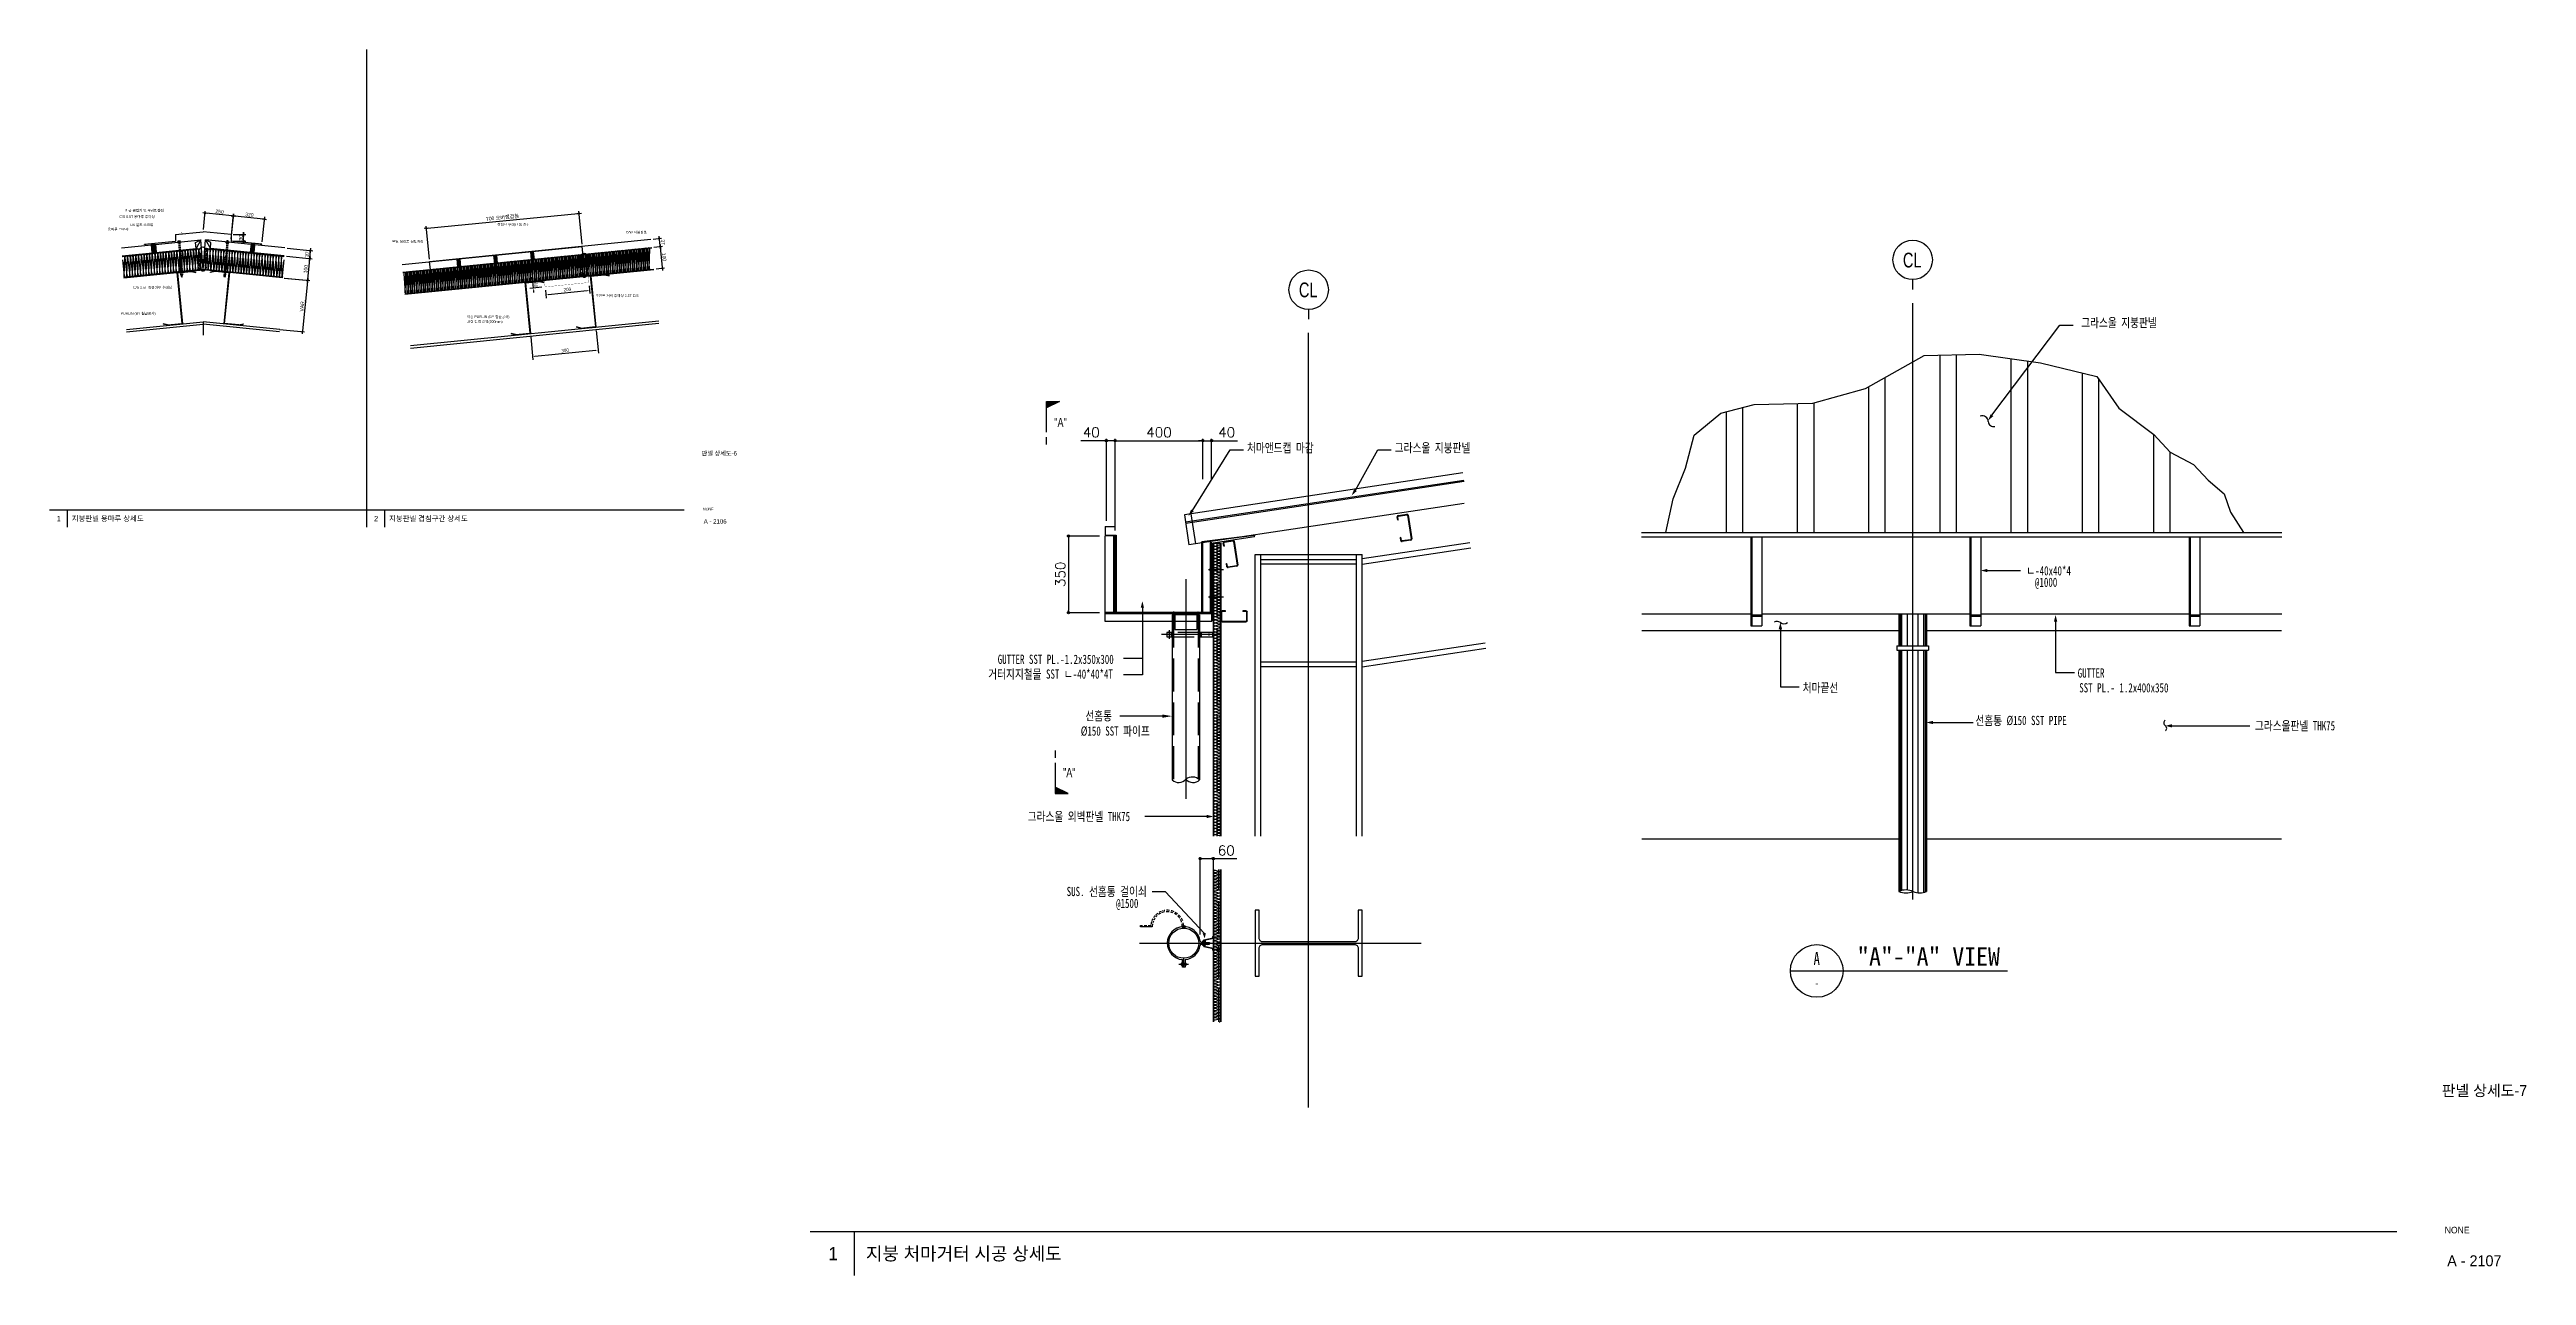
# Model space of a CAD drawing. Header units: millimetres. Extents: x 50863 to 79787, y -43062 to -37468.
# Drawn here: x 68484 to 79787, y -43062 to -37468 of the extents above; entities that cross this region are included whole.
import ezdxf
from ezdxf.enums import TextEntityAlignment as Align

# ---------------------------------------------------------------- set-up
doc = ezdxf.new("R2010")
doc.units = ezdxf.units.MM
doc.header["$LTSCALE"] = 50
for name, pattern in [('CEN', [62, 60, -1, 0, -1]), ('HIDDEN', [0.375, 0.25, -0.125]), ('K3', [2.7, 2, -0.7]), ('K5', [4, 3, -1])]:
    doc.linetypes.add(name, pattern=pattern)
for name, color, linetype in [('2', 7, 'Continuous'), ('3', 3, 'Continuous'), ('4', 4, 'Continuous'), ('4A.TEC FORM-TEXT', 3, 'Continuous'), ('4A.TEC TEXT 2', 3, 'Continuous'), ('7', 7, 'Continuous'), ('__HAT', 5, 'Continuous'), ('ARTINT-A1$0$MK', 3, 'Continuous'), ('ARTINT-A1$0$TEX', 7, 'Continuous'), ('BOLT', 7, 'Continuous'), ('CEN', 1, 'CEN'), ('COL', 2, 'Continuous'), ('CONTINUOUS', 7, 'Continuous'), ('DIM', 7, 'Continuous'), ('dim30', 3, 'Continuous'), ('elev', 3, 'Continuous'), ('HAT', 5, 'Continuous'), ('MARK', 7, 'Continuous'), ('mid', 7, 'Continuous'), ('TEX', 3, 'Continuous'), ('TEXT', 3, 'Continuous'), ('TITLE', 2, 'Continuous'), ('WAL', 3, 'Continuous'), ('신설벽체', 3, 'Continuous')]:
    doc.layers.add(name, color=color, linetype=linetype)
doc.styles.add('GHS', font='')
doc.styles.get("Standard").update_dxf_attribs({"font": 'txt.shx'})
doc.styles.add('굴림체', font='')
doc.styles.add('나눔고딕', font='')
doc.styles.add('나눔고딕 7', font='')
doc.styles.add('돋움', font='')
doc.styles.get('GHS').set_extended_font_data('Dotum')
doc.styles.get('굴림체').set_extended_font_data('GulimChe')
doc.styles.get('나눔고딕').set_extended_font_data('Dotum')
doc.styles.get('나눔고딕 7').set_extended_font_data('NanumGothic')
doc.styles.get('돋움').set_extended_font_data('Dotum')
doc.dimstyles.new('dim30', dxfattribs={"dimtxt": 90, "dimasz": 20, "dimexe": 15, "dimexo": 50, "dimgap": 30, "dimtad": 1, "dimdec": 1, "dimtxsty": 'Standard', "dimblk": 'ORIGIN', "dimcen": 2.5, "dimclrd": 3, "dimclre": 3, "dimadec": 0, "dimazin": 0, "dimtfac": 1, "dimtdec": 1, "dimtmove": 0, "dimatfit": 3, "dimldrblk": 'DOTBLANK', "dimfxl": 0, "dimlwd": -1, "dimlwe": -1, "dimarcsym": 0})
doc.dimstyles.new('DIM_600(외부치수)', dxfattribs={"dimscale": 400, "dimtxt": 3.3, "dimasz": 1, "dimexe": 2, "dimexo": 2, "dimgap": 1, "dimtad": 1, "dimdec": 0, "dimdsep": 46, "dimlunit": 6, "dimtxsty": '나눔고딕', "dimblk1": 'DIMDOT', "dimblk2": 'DIMDOT', "dimsah": 1, "dimcen": 2.5, "dimdle": 1.5, "dimclrd": 8, "dimclre": 8, "dimclrt": 3, "dimadec": 0, "dimazin": 0, "dimtfac": 1, "dimtdec": 0, "dimtix": 1, "dimtmove": 2, "dimatfit": 3, "dimldrblk": 'DIMDOT', "dimfxl": 0, "dimtvp": 1, "dimtolj": 1, "dimtzin": 0, "dimarcsym": 0})
doc.dimstyles.get("Standard").update_dxf_attribs({"dimtxt": 3, "dimasz": 3, "dimexe": 1.25, "dimexo": 3, "dimgap": 1, "dimtad": 1, "dimdec": 0, "dimzin": 1, "dimdsep": 46, "dimlunit": 6, "dimtxsty": 'Standard', "dimcen": 2.5, "dimadec": 0, "dimazin": 0, "dimtfac": 1, "dimtdec": 0, "dimtix": 1, "dimtmove": 2, "dimatfit": 3, "dimfxl": 0, "dimtolj": 1, "dimtzin": 1, "dimarcsym": 0})

msp = doc.modelspace()

# ---------------------------------------------------------------- texts
at = {"layer": '4A.TEC FORM-TEXT', "style": '돋움'}
for s, height, p in [('A - 2106', 20, (71521.7, -39631.4)), ('A - 2107', 50, (79549.1, -43020.2))]:
    msp.add_text(s, height=height, dxfattribs=at).set_placement(p, align=Align.CENTER)
at = {"layer": '4A.TEC TEXT 2', "style": '나눔고딕'}
for s, height, p in [('판넬 상세도-6', 20, (71540.2, -39320.7)), ('NONE', 12, (71490.4, -39571.4)), ('판넬 상세도-7', 50, (79595.3, -42243.5)), ('NONE', 30, (79470.7, -42870.2))]:
    msp.add_text(s, height=height, dxfattribs=at).set_placement(p, align=Align.CENTER)
at = {"layer": 'ARTINT-A1$0$MK', "style": '돋움'}
for s, height, p in [('1', 24, (68517.3, -39620.3)), ('지붕판넬 용마루 상세도', 24, (68585.8, -39620.3)), ('2', 24, (69965.3, -39620.3)), ('지붕판넬 겹침구간 상세도', 24, (70033.8, -39620.3)), ('1', 60, (72038, -42992.6)), ('지붕 처마거터 시공 상세도', 60, (72209.3, -42992.6))]:
    msp.add_text(s, height=height, dxfattribs=at).set_placement(p)
at = {"layer": 'ARTINT-A1$0$TEX', "style": '돋움'}
for s, height, p in [('지붕 골접기 및 우레탄충진', 11.604, (68828.6, -38202.6)), ('용마루 크로샤', 11.6, (68750, -38288.5)), ('C/S 0.5T 용마루 후레싱', 11.604, (68802.5, -38230.9)), ('D6 셀프 스크류', 11.6, (68853.3, -38267.8)), ('겹침전 우레탄 폼 충진', 11.604, (70527, -38267.1)), ('G/W 지붕판넬', 11.6, (71113.7, -38301.7)), ('부틸 실리콘 실링처리', 11.604, (70047.2, -38344.2)), ('C/S 0.5T 속용마루 후레싱', 11.604, (68865.9, -38553.9)), ('조인트 커버 후레싱 0.5T C/S ', 11.604, (70975.8, -38591.3)), ('PURLIN (BY 철골공사)', 11.604, (68808.8, -38672.4)), ('퍼린 간격 협의(300mm)', 11.604, (70388.9, -38709.5)), ('이중 PURLIN (BY 철골공사)', 11.604, (70388.9, -38687.5))]:
    msp.add_text(s, height=height, dxfattribs=at).set_placement(p, align=Align.MIDDLE_LEFT)
at = {"layer": 'mid', "linetype": 'Continuous', "ltscale": 3, "width": 0.75}
for s, height, style, p in [('CL', 67.5, 'GHS', (76984, -38428.9)), ('CL', 67.5, 'GHS', (74227.8, -38565)), ('A', 60, '굴림체', (76548.3, -41616.2))]:
    msp.add_text(s, height=height, dxfattribs=dict(at, style=style)).set_placement(p, align=Align.MIDDLE)
at = {"layer": 'TEXT', "color": 3, "style": '굴림체', "width": 0.75}
msp.add_text('그라스울 지붕판넬', height=42, dxfattribs=at).set_placement((77755.1, -38735.3))
at = {"layer": 'TEXT', "width": 0.75}
for s, style, p in [('"A"', 'GHS', (73069.2, -39191.1)), ('처마앤드캡 마감', '굴림체', (73948.5, -39306.3)), ('그라스울 지붕판넬', '굴림체', (74622.8, -39306.3)), ('ㄴ-40x40*4', '굴림체', (77504.7, -39867.7)), ('@1000', '굴림체', (77544.3, -39920)), ('GUTTER SST PL.-1.2x350x300', '굴림체', (72811, -40271.5)), ('거터지지철물 SST ㄴ-40*40*4T', '굴림체', (72767.6, -40338.9)), ('GUTTER', '굴림체', (77739.3, -40334.2)), ('처마끝선', '굴림체', (76484.2, -40401.3)), ('SST PL.- 1.2x400x350', '굴림체', (77746.2, -40401.6)), ('%%C150 SST 파이프', '굴림체', (73190, -40599)), ('선홈통', '굴림체', (73210.8, -40529.5)), ('선홈통 %%C150 SST PIPE', '굴림체', (77272.4, -40550.6)), ('그라스울판넬 THK75', '굴림체', (78548.1, -40574.8)), ('"A"', 'GHS', (73109.2, -40788.5)), ('그라스울 외벽판넬 THK75', '굴림체', (72947.8, -40988.8)), ('SUS. 선홈통 걸이쇠', '굴림체', (73125.7, -41331)), ('@1500', '굴림체', (73351.1, -41385.2))]:
    msp.add_text(s, height=42, dxfattribs=dict(at, style=style)).set_placement(p)
at = {"layer": 'TEXT', "linetype": 'Continuous', "ltscale": 3, "style": '굴림체', "width": 0.75}
msp.add_text('-', height=33.6, dxfattribs=at).set_placement((76548.3, -41727.8), align=Align.MIDDLE)
at = {"layer": 'TITLE', "color": 2, "style": '굴림체'}
msp.add_text('"A"-"A" VIEW', height=84, dxfattribs=at).set_placement((77058.5, -41604.4), align=Align.MIDDLE)

# ---------------------------------------------------------------- blocks, each defined once
blk = doc.blocks.new('DIMDOT')
blk.add_line((-2, 0), (2, 0))
blk.add_circle((0, 0), 0.5)
blk = doc.blocks.new('*D128')
at = {"color": 8, "lineweight": -2}
for p, q in [((70218, -38425), (70203, -38274)), ((70209, -38284), (70896, -38217)), ((70914, -38357), (70900, -38206))]:
    blk.add_line(p, q, dxfattribs=at)
at = {"layer": 'Defpoints', "color": 0}
for p in [(70901, -38216), (70915, -38367), (70218, -38435)]:
    blk.add_point(p, dxfattribs=at)
at = {"color": 8, "lineweight": -2, "xscale": 5, "yscale": 5, "zscale": 5}
for p, rotation in [((70204, -38284), 185.5443013856471), ((70901, -38216), 5.544301385647155)]:
    blk.add_blockref('DIMDOT', p, dxfattribs=dict(at, rotation=rotation))
at = {"color": 3, "insert": (70551, -38235), "char_height": 16.5, "attachment_point": 5, "rotation": 5.5443, "style": '나눔고딕'}
blk.add_mtext('\\A1;700 오버랩겹침', dxfattribs=at)
blk = doc.blocks.new('*X126')
at = {"color": 0}
for p, q in [((279, 985), (286, 992)), ((279, 990), (281, 991)), ((280, 975), (298, 993)), ((280, 980), (292, 992)), ((281, 970), (299, 989)), ((281, 965), (300, 984)), ((282, 961), (300, 979)), ((282, 956), (301, 974)), ((283, 951), (301, 969)), ((287, 949), (301, 964)), ((292, 950), (302, 960)), ((298, 951), (302, 955))]:
    blk.add_line(p, q, dxfattribs=at)
blk = doc.blocks.new('A$C263B779F')
for p, q in [((77, 210), (137, 210)), ((77, 210), (77, 2)), ((79, 208), (136, 208)), ((79, 208), (79, 0)), ((136, 208), (154, 202)), ((137, 210), (154, 204)), ((154, 202), (154, 204)), ((1, 8), (0, 7)), ((18, 0), (0, 7)), ((18, 2), (1, 8)), ((18, 2), (77, 2)), ((18, 0), (79, 0))]:
    blk.add_line(p, q)
blk = doc.blocks.new('*D129')
at = {"color": 8, "lineweight": -2}
for p, q in [((69186, -38289), (69195, -38205)), ((69318, -38227), (69199, -38215)), ((69316, -38302), (69324, -38218))]:
    blk.add_line(p, q, dxfattribs=at)
at = {"layer": 'Defpoints', "color": 0}
for p in [(69185, -38299), (69194, -38215), (69315, -38312)]:
    blk.add_point(p, dxfattribs=at)
at = {"color": 8, "lineweight": -2, "xscale": 5, "yscale": 5, "zscale": 5}
for p, rotation in [((69194, -38215), 174.3029154528276), ((69323, -38228), 354.3029154528276)]:
    blk.add_blockref('DIMDOT', p, dxfattribs=dict(at, rotation=rotation))
at = {"color": 3, "insert": (69260, -38208), "char_height": 16.5, "attachment_point": 5, "rotation": 354.3029, "style": '나눔고딕'}
blk.add_mtext('\\A1;250', dxfattribs=at)
blk = doc.blocks.new('*D130')
at = {"color": 8, "lineweight": -2}
for p, q in [((69313, -38332), (69325, -38218)), ((69460, -38242), (69329, -38229)), ((69454, -38346), (69466, -38232))]:
    blk.add_line(p, q, dxfattribs=at)
at = {"layer": 'Defpoints', "color": 0}
for p in [(69324, -38228), (69312, -38342), (69453, -38356)]:
    blk.add_point(p, dxfattribs=at)
at = {"color": 8, "lineweight": -2, "xscale": 5, "yscale": 5, "zscale": 5}
for p, rotation in [((69324, -38228), 174.2900000000283), ((69465, -38242), 354.2900000000283)]:
    blk.add_blockref('DIMDOT', p, dxfattribs=dict(at, rotation=rotation))
at = {"color": 3, "insert": (69396, -38222), "char_height": 16.5, "attachment_point": 5, "rotation": 354.29, "style": '나눔고딕'}
blk.add_mtext('\\A1;320', dxfattribs=at)
blk = doc.blocks.new('*D131')
at = {"color": 8, "lineweight": -2}
for p, q in [((69322, -38312), (69380, -38312)), ((69370, -38307), (69370, -38302)), ((69370, -38342), (69370, -38312)), ((69322, -38342), (69380, -38342)), ((69370, -38347), (69370, -38352))]:
    blk.add_line(p, q, dxfattribs=at)
at = {"layer": 'Defpoints', "color": 0}
for p in [(69312, -38312), (69370, -38312), (69312, -38342)]:
    blk.add_point(p, dxfattribs=at)
at = {"color": 8, "lineweight": -2, "xscale": 5, "yscale": 5, "zscale": 5}
for p, rotation in [((69370, -38312), 270), ((69370, -38342), 90)]:
    blk.add_blockref('DIMDOT', p, dxfattribs=dict(at, rotation=rotation))
at = {"color": 3, "insert": (69357, -38327), "char_height": 16.5, "attachment_point": 5, "rotation": 90, "style": '나눔고딕'}
blk.add_mtext('\\A1;30', dxfattribs=at)
blk = doc.blocks.new('*D132')
at = {"color": 8, "lineweight": -2}
for p, q in [((69558, -38511), (69672, -38522)), ((69661, -38526), (69639, -38751)), ((69534, -38745), (69648, -38757))]:
    blk.add_line(p, q, dxfattribs=at)
at = {"layer": 'Defpoints', "color": 0}
for p in [(69548, -38510), (69524, -38744), (69638, -38756)]:
    blk.add_point(p, dxfattribs=at)
at = {"color": 8, "lineweight": -2, "xscale": 5, "yscale": 5, "zscale": 5}
for p, rotation in [((69662, -38521), 84.29000000000396), ((69638, -38756), 264.2900000000039)]:
    blk.add_blockref('DIMDOT', p, dxfattribs=dict(at, rotation=rotation))
at = {"color": 3, "insert": (69637, -38637), "char_height": 16.5, "attachment_point": 5, "rotation": 84.29, "style": '나눔고딕'}
blk.add_mtext('\\A1;VAR.', dxfattribs=at)
blk = doc.blocks.new('*D133')
at = {"color": 8, "lineweight": -2}
for p, q in [((71242, -38370), (71281, -38366)), ((71281, -38461), (71272, -38372)), ((71252, -38469), (71291, -38465))]:
    blk.add_line(p, q, dxfattribs=at)
at = {"layer": 'Defpoints', "color": 0}
for p in [(71232, -38371), (71271, -38367), (71242, -38470)]:
    blk.add_point(p, dxfattribs=at)
at = {"color": 8, "lineweight": -2, "xscale": 5, "yscale": 5, "zscale": 5}
for p, rotation in [((71271, -38367), 95.71000000009154), ((71281, -38466), 275.7100000000915)]:
    blk.add_blockref('DIMDOT', p, dxfattribs=dict(at, rotation=rotation))
at = {"color": 3, "insert": (71289, -38415), "char_height": 16.5, "attachment_point": 5, "rotation": 275.71, "style": '나눔고딕'}
blk.add_mtext('\\A1;100', dxfattribs=at)
blk = doc.blocks.new('*D134')
at = {"color": 8, "lineweight": -2}
for p, q in [((71238, -38333), (71277, -38329)), ((71242, -38370), (71281, -38366)), ((71271, -38362), (71268, -38335))]:
    blk.add_line(p, q, dxfattribs=at)
at = {"layer": 'Defpoints', "color": 0}
for p in [(71228, -38334), (71232, -38371), (71267, -38330)]:
    blk.add_point(p, dxfattribs=at)
at = {"color": 8, "lineweight": -2, "xscale": 5, "yscale": 5, "zscale": 5}
for p, rotation in [((71267, -38330), 95.70999999979148), ((71271, -38367), 275.7099999997914)]:
    blk.add_blockref('DIMDOT', p, dxfattribs=dict(at, rotation=rotation))
at = {"color": 3, "insert": (71283, -38347), "char_height": 16.5, "attachment_point": 5, "rotation": 275.71, "style": '나눔고딕'}
blk.add_mtext('\\A1;37', dxfattribs=at)
blk = doc.blocks.new('*D135')
at = {"color": 8, "lineweight": -2}
for p, q in [((69565, -38411), (69682, -38423)), ((69671, -38427), (69662, -38516)), ((69555, -38511), (69672, -38522))]:
    blk.add_line(p, q, dxfattribs=at)
at = {"layer": 'Defpoints', "color": 0}
for p in [(69555, -38410), (69545, -38510), (69662, -38521)]:
    blk.add_point(p, dxfattribs=at)
at = {"color": 8, "lineweight": -2, "xscale": 5, "yscale": 5, "zscale": 5}
for p, rotation in [((69672, -38422), 84.2899999998506), ((69662, -38521), 264.2899999998506)]:
    blk.add_blockref('DIMDOT', p, dxfattribs=dict(at, rotation=rotation))
at = {"color": 3, "insert": (69653, -38470), "char_height": 16.5, "attachment_point": 5, "rotation": 84.29, "style": '나눔고딕'}
blk.add_mtext('\\A1;100', dxfattribs=at)
blk = doc.blocks.new('*D136')
at = {"color": 8, "lineweight": -2}
for p, q in [((69565, -38411), (69682, -38423)), ((69568, -38374), (69685, -38386)), ((69672, -38417), (69675, -38390))]:
    blk.add_line(p, q, dxfattribs=at)
at = {"layer": 'Defpoints', "color": 0}
for p in [(69555, -38410), (69558, -38373), (69675, -38385)]:
    blk.add_point(p, dxfattribs=at)
at = {"color": 8, "lineweight": -2, "xscale": 5, "yscale": 5, "zscale": 5}
for p, rotation in [((69672, -38422), 264.2900000009289), ((69675, -38385), 84.29000000092888)]:
    blk.add_blockref('DIMDOT', p, dxfattribs=dict(at, rotation=rotation))
at = {"color": 3, "insert": (69660, -38402), "char_height": 16.5, "attachment_point": 5, "rotation": 84.29, "style": '나눔고딕'}
blk.add_mtext('\\A1;37', dxfattribs=at)
blk = doc.blocks.new('*D137')
at = {"layer": 'Defpoints', "color": 0}
for p in [(70678, -38764), (70977, -38735), (70987, -38839)]:
    blk.add_point(p, dxfattribs=at)
at = {"layer": 'DIM', "color": 7, "linetype": 'Continuous', "lineweight": -2, "ltscale": 1000}
for p, q in [((70978, -38750), (70989, -38854)), ((70680, -38779), (70690, -38884))]:
    blk.add_line(p, q, dxfattribs=at)
at = {"layer": 'DIM', "color": 0, "linetype": 'Continuous', "lineweight": -2, "ltscale": 1000}
blk.add_line((70699, -38868), (70977, -38840), dxfattribs=at)
at = {"layer": 'DIM', "color": 0}
for points in [[(70699, -38866), (70699, -38870), (70689, -38869)], [(70978, -38842), (70977, -38839), (70987, -38839)]]:
    blk.add_solid(points, dxfattribs=at)
at = {"layer": 'DIM', "color": 3, "insert": (70837, -38841), "char_height": 15, "attachment_point": 5, "rotation": 5.6947, "style": '나눔고딕 7'}
blk.add_mtext('\\A1;300', dxfattribs=at)
blk = doc.blocks.new('*D138')
at = {"layer": 'Defpoints', "color": 0}
for p in [(70742, -38522), (70691, -38557), (70745, -38551)]:
    blk.add_point(p, dxfattribs=at)
at = {"layer": 'DIM', "color": 7, "linetype": 'Continuous', "lineweight": -2, "ltscale": 1000}
for p, q in [((70727, -38523), (70673, -38529)), ((70730, -38553), (70676, -38558))]:
    blk.add_line(p, q, dxfattribs=at)
at = {"layer": 'DIM', "color": 0, "linetype": 'Continuous', "lineweight": -2, "ltscale": 1000}
for p, q in [((70687, -38517), (70686, -38507)), ((70688, -38527), (70691, -38557)), ((70692, -38567), (70693, -38577))]:
    blk.add_line(p, q, dxfattribs=at)
at = {"layer": 'DIM', "color": 0}
for points in [[(70685, -38517), (70689, -38517), (70688, -38527)], [(70694, -38567), (70690, -38567), (70691, -38557)]]:
    blk.add_solid(points, dxfattribs=at)
at = {"layer": 'DIM', "color": 3, "insert": (70703, -38541), "char_height": 15, "attachment_point": 5, "rotation": 275.7949, "style": '나눔고딕 7'}
blk.add_mtext('\\A1;30', dxfattribs=at)
blk = doc.blocks.new('*D139')
at = {"layer": 'Defpoints', "color": 0}
for p in [(70944, -38531), (70745, -38551), (70948, -38566)]:
    blk.add_point(p, dxfattribs=at)
at = {"layer": 'DIM', "color": 7, "linetype": 'Continuous', "lineweight": -2, "ltscale": 1000}
for p, q in [((70747, -38566), (70750, -38602)), ((70946, -38546), (70949, -38581))]:
    blk.add_line(p, q, dxfattribs=at)
at = {"layer": 'DIM', "color": 0, "linetype": 'Continuous', "lineweight": -2, "ltscale": 1000}
blk.add_line((70759, -38586), (70938, -38567), dxfattribs=at)
at = {"layer": 'DIM', "color": 0}
for points in [[(70759, -38584), (70759, -38587), (70749, -38587)], [(70938, -38569), (70938, -38566), (70948, -38566)]]:
    blk.add_solid(points, dxfattribs=at)
at = {"layer": 'DIM', "color": 3, "insert": (70847, -38563), "char_height": 15, "attachment_point": 5, "rotation": 5.7949, "style": '나눔고딕 7'}
blk.add_mtext('\\A1;200', dxfattribs=at)
blk = doc.blocks.new('0000000')
blk.add_solid([(-13.15, 4), (-13.15, 0), (-11.15, 0)])
at = {"layer": '4'}
for points in [[(-3.8, 0), (-13.15, 0), (-13.15, 4), (-11.15, 0)], [(0, 0), (-2.3, 0)]]:
    blk.add_lwpolyline(points, dxfattribs=at)
blk = doc.blocks.new('C-125')
at = {"layer": '3'}
for p, q in [((5, 0), (115, 0)), ((0, -45), (0, -5)), ((2.5, -44.5), (2.5, -5.5)), ((20, -50), (5, -50)), ((5.5, -2.5), (114.5, -2.5)), ((20, -47.5), (5.5, -47.5)), ((20, -47.5), (20, -50)), ((100, -50), (100, -47.5)), ((114.5, -47.5), (100, -47.5)), ((115, -50), (100, -50)), ((117.5, -5.5), (117.5, -44.5)), ((120, -5), (120, -45))]:
    blk.add_line(p, q, dxfattribs=at)
for centre, radius, start, end in [((5, -5), 5, 90, 180), ((115, -5), 5, 0, 90), ((5, -45), 5, 180, 270), ((5.5, -5.5), 3, 90, 180), ((5.5, -44.5), 3, 180, 270), ((114.5, -5.5), 3, 0, 90), ((114.5, -44.5), 3, 270, 0), ((115, -45), 5, 270, 0)]:
    blk.add_arc(centre, radius, start, end, dxfattribs=at)
blk = doc.blocks.new('C-C125')
blk.add_blockref('C-125', (0, 0))
blk = doc.blocks.new('_Origin')
at = {"color": 0, "linetype": 'ByBlock', "lineweight": -2}
blk.add_line((0, 0), (-1, 0), dxfattribs=at)
blk.add_circle((0, 0), 0.5, dxfattribs=at)
blk = doc.blocks.new('*D121')
at = {"layer": 'Defpoints', "color": 0}
for p in [(73795, -41160), (73735, -41532), (73795, -41487)]:
    blk.add_point(p, dxfattribs=at)
at = {"layer": 'dim30', "color": 3, "ltscale": 2}
for p, q in [((73735, -41507), (73735, -41153)), ((73745, -41160), (73785, -41160)), ((73795, -41462), (73795, -41153)), ((73795, -41160), (73902, -41160))]:
    blk.add_line(p, q, dxfattribs=at)
at = {"layer": 'dim30', "color": 3, "xscale": 10, "yscale": 10, "zscale": 10, "rotation": 180}
blk.add_blockref('_Origin', (73735, -41160), dxfattribs=at)
at = {"layer": 'dim30', "color": 3, "xscale": 10, "yscale": 10, "zscale": 10}
blk.add_blockref('_Origin', (73795, -41160), dxfattribs=at)
at = {"layer": 'dim30', "color": 0, "insert": (73854, -41123), "char_height": 45, "attachment_point": 5}
blk.add_mtext('60', dxfattribs=at)
blk = doc.blocks.new('_DotBlank')
at = {"color": 0, "linetype": 'ByBlock', "lineweight": -2}
blk.add_line((-0.5, 0), (-1, 0), dxfattribs=at)
blk.add_circle((0, 0), 0.5, dxfattribs=at)
blk = doc.blocks.new('*D122')
at = {"layer": 'Defpoints', "color": 0}
for p in [(73301, -39688), (73134, -40038), (73301, -40038)]:
    blk.add_point(p, dxfattribs=at)
at = {"layer": 'dim30', "color": 3, "ltscale": 2}
for p, q in [((73276, -39688), (73127, -39688)), ((73134, -39698), (73134, -40028)), ((73276, -40038), (73127, -40038))]:
    blk.add_line(p, q, dxfattribs=at)
at = {"layer": 'dim30', "color": 3, "xscale": 10, "yscale": 10, "zscale": 10}
for p, rotation in [((73134, -39688), 90), ((73134, -40038), 270)]:
    blk.add_blockref('_Origin', p, dxfattribs=dict(at, rotation=rotation))
at = {"layer": 'dim30', "color": 0, "insert": (73097, -39863), "char_height": 45, "attachment_point": 5, "rotation": 90}
blk.add_mtext('350', dxfattribs=at)
blk = doc.blocks.new('*D123')
at = {"layer": 'Defpoints', "color": 0}
for p in [(73747, -39253), (73747, -39454), (73347, -39688)]:
    blk.add_point(p, dxfattribs=at)
at = {"layer": 'dim30', "color": 3, "ltscale": 2}
for p, q in [((73347, -39663), (73347, -39245)), ((73357, -39253), (73737, -39253)), ((73747, -39429), (73747, -39245))]:
    blk.add_line(p, q, dxfattribs=at)
at = {"layer": 'dim30', "color": 3, "xscale": 10, "yscale": 10, "zscale": 10, "rotation": 180}
blk.add_blockref('_Origin', (73347, -39253), dxfattribs=at)
at = {"layer": 'dim30', "color": 3, "xscale": 10, "yscale": 10, "zscale": 10}
blk.add_blockref('_Origin', (73747, -39253), dxfattribs=at)
at = {"layer": 'dim30', "color": 0, "insert": (73547, -39215), "char_height": 45, "attachment_point": 5}
blk.add_mtext('400', dxfattribs=at)
blk = doc.blocks.new('insul1')
blk.add_lwpolyline([(0, 0.25, 1.344031), (0.35, 0.25), (0.2, 0.75, -1.344031), (0.55, 0.75), (0.4, 0.25)], format="xyb")
blk = doc.blocks.new('*D124')
at = {"layer": 'Defpoints', "color": 0}
for p in [(73787, -39253), (73747, -39454), (73787, -39454)]:
    blk.add_point(p, dxfattribs=at)
at = {"layer": 'dim30', "color": 3, "ltscale": 2}
for p, q in [((73737, -39253), (73727, -39253)), ((73747, -39429), (73747, -39245)), ((73747, -39253), (73787, -39253)), ((73787, -39429), (73787, -39245)), ((73797, -39253), (73905, -39253))]:
    blk.add_line(p, q, dxfattribs=at)
at = {"layer": 'dim30', "color": 3, "xscale": 10, "yscale": 10, "zscale": 10}
blk.add_blockref('_Origin', (73747, -39253), dxfattribs=at)
at = {"layer": 'dim30', "color": 3, "xscale": 10, "yscale": 10, "zscale": 10, "rotation": 180}
blk.add_blockref('_Origin', (73787, -39253), dxfattribs=at)
at = {"layer": 'dim30', "color": 0, "insert": (73856, -39215), "char_height": 45, "attachment_point": 5}
blk.add_mtext('40', dxfattribs=at)
blk = doc.blocks.new('*D125')
at = {"layer": 'Defpoints', "color": 0}
for p in [(73307, -39253), (73307, -39644), (73347, -39688)]:
    blk.add_point(p, dxfattribs=at)
at = {"layer": 'dim30', "color": 3, "ltscale": 2}
for p, q in [((73297, -39253), (73190, -39253)), ((73307, -39619), (73307, -39245)), ((73347, -39253), (73307, -39253)), ((73347, -39663), (73347, -39245)), ((73357, -39253), (73367, -39253))]:
    blk.add_line(p, q, dxfattribs=at)
at = {"layer": 'dim30', "color": 3, "xscale": 10, "yscale": 10, "zscale": 10}
blk.add_blockref('_Origin', (73307, -39253), dxfattribs=at)
at = {"layer": 'dim30', "color": 3, "xscale": 10, "yscale": 10, "zscale": 10, "rotation": 180}
blk.add_blockref('_Origin', (73347, -39253), dxfattribs=at)
at = {"layer": 'dim30', "color": 0, "insert": (73238, -39215), "char_height": 45, "attachment_point": 5}
blk.add_mtext('40', dxfattribs=at)

# ---------------------------------------------------------------- dimensions: what is measured, and where the dimension line sits
for p1, p2, distance, text, picture, middle in [((69315, -38312.3), (69185.4, -38299.4), -85, '250', '*D129', (69259.9, -38208)), ((69453.3, -38356.2), (69312.3, -38342.1), -114.6, '320', '*D130', (69395.5, -38221.9)), ((70218.5, -38435.1), (70915.4, -38367.4), 151.7, '700 오버랩겹침', '*D128', (70550.8, -38235.3)), ((69547.9, -38510), (69524.5, -38744.2), 114.3, 'VAR.', '*D132', (69636.8, -38637.1))]:
    dim = msp.add_aligned_dim(p1=p1, p2=p2, distance=distance, text=text, dimstyle='DIM_600(외부치수)', override={"dimscale": 5})
    dim.commit()
    dim.dimension.update_dxf_attribs({"geometry": picture, "text_midpoint": middle})
for p1, p2, distance, picture, middle in [((69312.3, -38342.1), (69312.3, -38312.1), -57.7, '*D131', (69356.8, -38327.1)), ((69554.7, -38410), (69544.7, -38509.6), 117.5, '*D135', (69653.4, -38470.2)), ((69554.7, -38410), (69558.4, -38373.4), -117.5, '*D136', (69660.3, -38402.1)), ((71232, -38370.8), (71228.3, -38334.1), -39.4, '*D134', (71282.5, -38347.2)), ((71241.9, -38469.9), (71232, -38370.8), -39.4, '*D133', (71289.3, -38415.1))]:
    dim = msp.add_aligned_dim(p1=p1, p2=p2, distance=distance, dimstyle='DIM_600(외부치수)', override={"dimscale": 5})
    dim.commit()
    dim.dimension.update_dxf_attribs({"geometry": picture, "text_midpoint": middle})
at = {"layer": 'DIM', "ltscale": 1000}
for p1, p2, distance, picture, middle in [((70742.4, -38521.6), (70745.4, -38551.4), -54.7, '*D138', (70702.6, -38540.7)), ((70745.4, -38551.4), (70944.4, -38531.2), -35.4, '*D139', (70847.1, -38563.4)), ((70678.5, -38764.4), (70977, -38734.6), -105.2, '*D137', (70836.9, -38841.1))]:
    dim = msp.add_aligned_dim(p1=p1, p2=p2, distance=distance, dimstyle='Standard', override={"dimscale": 5, "dimtxt": 3, "dimasz": 2, "dimexe": 3, "dimexo": 3, "dimgap": 1, "dimdec": 0, "dimlunit": 6, "dimtxsty": '나눔고딕 7', "dimcen": 9, "dimdle": 1012.5, "dimclre": 7, "dimclrt": 3, "dimtdec": 0, "dimtix": 1, "dimtofl": 1, "dimfxl": 3}, dxfattribs=at)
    dim.commit()
    dim.dimension.update_dxf_attribs({"geometry": picture, "text_midpoint": middle})
at = {"layer": 'dim30', "ltscale": 2}
for base, p1, p2, picture, middle in [((73307.0163, -39252.7357), (73347.4966, -39687.5928), (73307.0163, -39644.1474), '*D125', (73238.2663, -39215.2357)), ((73747.5, -39252.7), (73347.5, -39687.6), (73747.5, -39454.1), '*D123', (73547.5, -39215.2)), ((73787.5, -39252.7), (73747.5, -39454.1), (73787.5, -39454.1), '*D124', (73856.2, -39215.2)), ((73794.9, -41160.1), (73734.9, -41532.5), (73794.9, -41486.7), '*D121', (73853.6, -41122.6))]:
    dim = msp.add_linear_dim(base=base, p1=p1, p2=p2, dimstyle='dim30', override={"dimscale": 0.5, "dimdec": 0, "dimtdec": 0, "dimfxl": 1.5}, dxfattribs=at)
    dim.commit()
    dim.dimension.update_dxf_attribs({"geometry": picture, "text_midpoint": middle})
dim = msp.add_linear_dim(base=(73134.2, -40037.6), p1=(73301.5, -39687.6), p2=(73301.5, -40037.6), angle=90, dimstyle='dim30', override={"dimscale": 0.5, "dimdec": 0, "dimtdec": 0, "dimfxl": 1.5}, dxfattribs=at)
dim.commit()
dim.dimension.update_dxf_attribs({"geometry": '*D122', "text_midpoint": (73096.7, -39862.6)})

# ---------------------------------------------------------------- hatches: boundary and pattern name
at = {"layer": '__HAT'}
h = msp.add_hatch(dxfattribs=at)
h.set_pattern_fill('ANSI31', color=256, scale=30)
h.set_pattern_definition([(45, (-1368171.1216, -127082.8662), (-2.651650429, 2.651650429), [])])
h.paths.add_polyline_path([(70344.1, -38424.6), (70347.7, -38460.7), (70359.7, -38459.5), (70356.1, -38423.3)])
h = msp.add_hatch(dxfattribs=at)
h.set_pattern_fill('ANSI31', color=256, scale=30)
h.set_pattern_definition([(45, (-1368003.3033, -127066.086), (-2.651650429, 2.651650429), [])])
h.paths.add_polyline_path([(70515.5, -38443.9), (70511.9, -38407.8), (70523.9, -38406.6), (70527.5, -38442.7)])
h = msp.add_hatch(dxfattribs=at)
h.set_pattern_fill('ANSI31', color=256, scale=30)
h.set_pattern_definition([(45, (-1367835.485, -127049.306), (-2.651650429, 2.651650429), [])])
h.paths.add_polyline_path([(70683.3, -38427.1), (70679.7, -38391), (70691.7, -38389.8), (70695.4, -38425.9)])

# ---------------------------------------------------------------- linework, layer by layer
for p, q in [((76986.1, -38525.7), (76986.1, -38562.9)), ((74229.9, -38661.8), (74229.9, -38699)), ((77111, -39672.4), (77111, -38862.9)), ((77186, -39672.4), (77186, -38861.2)), ((77436, -39672.4), (77436, -38879.2)), ((76861, -39672.4), (76861, -38964.5)), ((77511, -39672.4), (77511, -38889.7)), ((77761, -39672.4), (77761, -38943.7)), ((77836, -39672.4), (77836, -38972.7)), ((76211, -39672.4), (76211, -39101.1)), ((76461, -39672.4), (76461, -39083.7)), ((76536, -39672.4), (76536, -39080.7)), ((76786, -39672.4), (76786, -39006.6)), ((76136, -39672.4), (76136, -39120.5)), ((78086, -39672.4), (78086, -39224.2)), ((78161, -39672.4), (78161, -39305.5)), ((74939.1, -39439.9), (73669.1, -39630.5)), ((74939.1, -39539.9), (73683.8, -39728.3)), ((73301.5, -40077.6), (73301.5, -39687.6)), ((73341.5, -40037.6), (73341.5, -39687.6)), ((73347.5, -40037.6), (73347.5, -39687.6)), ((73747.5, -40037.6), (73747.5, -39715.5)), ((73782.5, -40037.6), (73782.5, -39715.5)), ((73787.5, -40077.6), (73787.5, -39715.5)), ((73983.4, -39692.2), (73982.5, -39686.3)), ((73985.9, -39772.7), (74473.9, -39772.7)), ((74965.9, -39718.9), (74473.9, -39792.7)), ((74969.7, -39743.6), (74473.9, -39818)), ((73772.5, -39841.2), (73842, -39841.2)), ((74448.9, -39796.4), (74010.9, -39796.4)), ((74448.9, -39816.4), (74010.9, -39816.4)), ((73772.5, -39966.2), (73842, -39966.2)), ((73787.5, -40037.6), (73301.5, -40037.6)), ((73787.5, -40043.6), (73301.5, -40043.6)), ((73787.5, -40077.6), (73301.5, -40077.6)), ((75750.2, -40119.8), (76923.6, -40119.8)), ((77048.6, -40119.8), (78669.3, -40119.8)), ((75034.6, -40176.7), (74473.9, -40260.9)), ((75038.3, -40201.5), (74473.9, -40286.1)), ((74448.9, -40264.2), (74010.9, -40264.2)), ((74448.9, -40284.2), (74010.9, -40284.2)), ((75750.2, -41069.8), (76923.6, -41069.8)), ((77048.6, -41069.8), (78669.3, -41069.8)), ((73788.9, -41517.7), (73823.7, -41517.7)), ((73788.9, -41574.3), (73823.7, -41574.3))]:
    msp.add_line(p, q)
at = {"color": 3, "linetype": 'Continuous'}
for points in [[(69173, -38373.6, -0.5205671), (69193, -38373.6, -0.5205671), (69193.1, -38393.5, -0.5205671), (69193.1, -38413.5, -0.5205671), (69193.1, -38433.5, -0.5205671), (69193.1, -38453.5, -0.5205671), (69193.1, -38473.5, -0.5205671), (69176.7, -38477.1, -0.5205671), (69173, -38460.8, -0.5205671), (69173, -38440.8, -0.5205671), (69173, -38420.8, -0.5205671), (69173, -38400.8, -0.5205671)], [(70913.6, -38402.2, -0.5205671), (70933.6, -38402.2, -0.5205671), (70933.7, -38422.1, -0.5205671), (70933.7, -38442.1, -0.5205671), (70933.7, -38462.1, -0.5205671), (70933.7, -38482.1, -0.5205671), (70933.7, -38502.1, -0.5205671), (70917.3, -38505.7, -0.5205671), (70913.6, -38489.4, -0.5205671), (70913.6, -38469.4, -0.5205671), (70913.6, -38449.4, -0.5205671), (70913.6, -38429.4, -0.5205671)]]:
    msp.add_lwpolyline(points, format="xyb", close=True, dxfattribs=at)
msp.add_lwpolyline([(75860, -39672.4), (75893.5, -39517.7), (75893.5, -39517.7), (75949.4, -39378.1), (75988.5, -39227.4), (76111.4, -39126.9), (76262.3, -39087.8), (76530.5, -39082.2), (76770.7, -39015.2), (77038.9, -38864.5), (77290.3, -38858.9), (77569.7, -38898), (77826.7, -38959.4), (77927.3, -39104.5), (78086, -39224.2), (78161, -39305.5), (78268.1, -39361.4), (78335.2, -39433.9), (78407.8, -39495.4), (78435.7, -39579.1), (78496.1, -39672.4)])
for centre, radius, start, end in [((77303, -39167.4), 28.1, 3.18201, 107.32584), ((77355, -39164.5), 24, 183.18201, 284.70432), ((73782.5, -39841.2), 5.2, 90, 270), ((73782.5, -39966.2), 5.2, 90, 270), ((76366.4, -40105.2), 27.3, 53.91293, 117.06475), ((76398.7, -40060.9), 27.4, 233.91293, 306.08707), ((78148.9, -40540.6), 16.6, 132.67044, 234.67051), ((78131.2, -40565.6), 14, 305.32949, 54.67051), ((76955.3, -41382.7), 79.6, 64.91077, 113.51619), ((76955.3, -41236.6), 79.6, 246.48381, 293.57698), ((77017.9, -41249), 67.9, 244.91077, 296.82291), ((73793.9, -41517.7), 2.6, 90, 270), ((73793.9, -41574.3), 2.6, 90, 270)]:
    msp.add_arc(centre, radius, start, end)
at = {"layer": '2'}
for p, q in [((69058.5, -38312.1), (69058.5, -38342.1)), ((69312.3, -38312.1), (69312.3, -38342.1)), ((73607.4, -40127.6), (73583, -40127.6)), ((73583, -40127.6), (73583, -40147.6)), ((73583, -40147.6), (73607.4, -40147.6)), ((73603, -40127.6), (73603, -40147.6)), ((73742.9, -40137.6), (73732.3, -40137.6)), ((73794.9, -40127.6), (73732.4, -40127.6)), ((73732.4, -40147.6), (73794.9, -40147.6)), ((73736, -40127.6), (73736, -40147.6)), ((73737.3, -40132.6), (73737.3, -40142.6)), ((73741, -40147.6), (73741, -40127.6)), ((73780.2, -40137.6), (73769.6, -40137.6)), ((73774.6, -40132.6), (73774.6, -40142.6)), ((73791.9, -40147.6), (73791.9, -40127.6))]:
    msp.add_line(p, q, dxfattribs=at)
at = {"layer": '2', "linetype": 'K3'}
for p, q in [((73732.4, -40127.6), (73607.4, -40127.6)), ((73607.4, -40147.6), (73732.4, -40147.6))]:
    msp.add_line(p, q, dxfattribs=at)
at = {"layer": '2'}
for points in [[(69058.5, -38312.1), (69185.4, -38299.4)], [(69312.3, -38312.1), (69185.4, -38299.4)], [(68924.8, -38357.4), (68917.7, -38358.1), (68917.5, -38356.2), (69058.5, -38342.1)], [(69445.9, -38357.4), (69453.1, -38358.1), (69453.3, -38356.2), (69312.3, -38342.1)]]:
    msp.add_lwpolyline(points, dxfattribs=at)
at = {"layer": '2', "const_width": 1}
for points in [[(69310.1, -38485.3), (69320, -38486.3), (69319.9, -38487.8), (69185.4, -38474.6), (69050.9, -38487.8), (69050.7, -38486.3), (69060.7, -38485.3)], [(70702.4, -38524), (70692.5, -38525.2), (70692.6, -38526.6), (70742.4, -38521.6), (70745.4, -38551.4), (70944.4, -38531.2), (70941.4, -38501.4), (70991.1, -38496.3), (70991, -38494.9), (70981, -38495.8)]]:
    msp.add_lwpolyline(points, dxfattribs=at)
at = {"layer": '2'}
for centre, start, end in [((73593, -40127.6), 0, 180), ((73593, -40147.6), 180, 0)]:
    msp.add_arc(centre, 2.5, start, end, dxfattribs=at)
at = {"layer": '3'}
for p, q in [((68812.4, -38373.4), (68949.4, -38359.7)), ((68816.1, -38410), (69152.7, -38376.4)), ((68816.3, -38412.2), (69178.8, -38376)), ((68967.3, -38357.9), (69174.9, -38337.2)), ((69150, -38349.1), (69174.9, -38337.2)), ((69174.9, -38337.2), (69152.7, -38376.4)), ((69185.4, -38473.7), (69174.9, -38337.2)), ((69185.4, -38473.7), (69195.9, -38337.2)), ((69554.5, -38412.2), (69192, -38376)), ((69220.8, -38349.1), (69195.9, -38337.2)), ((69403.5, -38357.9), (69195.9, -38337.2)), ((69195.9, -38337.2), (69218.1, -38376.4)), ((69554.7, -38410), (69218.1, -38376.4)), ((69558.4, -38373.4), (69421.4, -38359.7)), ((70092.6, -38449.7), (70915.4, -38367.4)), ((70096, -38484.3), (71232, -38370.8)), ((70096.2, -38485.8), (71232.1, -38372.3)), ((70218.5, -38435.1), (71228.3, -38334.1)), ((70928.8, -38501.2), (70915.4, -38367.4)), ((68822.7, -38507.7), (69185.2, -38471.5)), ((68822.9, -38510), (69185.4, -38473.7)), ((69547.9, -38510), (69185.4, -38473.7)), ((69548.1, -38507.7), (69185.6, -38471.5)), ((70105.9, -38583.5), (71241.9, -38469.9)), ((70106.1, -38585), (71242.4, -38471.4)), ((70222.3, -38473.2), (70218.5, -38435.1)), ((73302, -39644.1), (73302, -39684.2)), ((73302, -39684.2), (73352, -39684.2)), ((73352, -39684.2), (73352, -40035)), ((73987.9, -39684), (73742.5, -39714.8)), ((73742.5, -40035), (73742.5, -39714.8)), ((73983.4, -39692.2), (73793.5, -39720.7)), ((73793.5, -40075.7), (73793.5, -39720.7)), ((73352, -40035), (73613.6, -40035)), ((73724.5, -40035), (73742.5, -40035)), ((76923.6, -40042.4), (76923.6, -40188.4)), ((77048.6, -40042.4), (77048.6, -40188.4)), ((76923.6, -40208.4), (76923.6, -41309.7)), ((77048.6, -40208.4), (77048.6, -41309.7))]:
    msp.add_line(p, q, dxfattribs=at)
at = {"layer": '4'}
for p, q in [((69152.7, -38376.4), (69150, -38349.1)), ((69218.1, -38376.4), (69220.8, -38349.1))]:
    msp.add_line(p, q, dxfattribs=at)
at = {"layer": '7'}
for p, q in [((73347.5, -39687.6), (73301.5, -39687.6)), ((73982.5, -39686.3), (73747.5, -39715.5)), ((73985.9, -41058), (73985.9, -39772.7)), ((74010.9, -41058), (74010.9, -39772.7)), ((74448.9, -41058), (74448.9, -39772.7)), ((74473.9, -41058), (74473.9, -39772.7)), ((76924.5, -40042.4), (76924.5, -40188.4)), ((76928.9, -40042.4), (76928.9, -40188.4)), ((76935.7, -40042.4), (76935.7, -40188.4)), ((76961.4, -40042.4), (76961.4, -40188.4)), ((77010.3, -40042.4), (77010.3, -40188.4)), ((77036, -40042.4), (77036, -40188.4)), ((77042.8, -40042.4), (77042.8, -40188.4)), ((77047.2, -40042.4), (77047.2, -40188.4)), ((76914.5, -40188.4), (77058.2, -40188.4)), ((76914.5, -40188.4), (76914.5, -40208.4)), ((76914.5, -40208.4), (77058.2, -40208.4)), ((76924.5, -40208.4), (76924.5, -41309.3)), ((76928.9, -40208.4), (76928.9, -41307.6)), ((76935.7, -40208.4), (76935.7, -41305.5)), ((76961.4, -40208.4), (76961.4, -41303.3)), ((77010.3, -40208.4), (77010.3, -41316.5)), ((77036, -40208.4), (77036, -41314.5)), ((77042.8, -40208.4), (77042.8, -41312.3)), ((77047.2, -40208.4), (77047.2, -41310.3)), ((77058.2, -40188.4), (77058.2, -40208.4))]:
    msp.add_line(p, q, dxfattribs=at)
at = {"layer": '7', "linetype": 'K5'}
for p, q in [((73812.4, -41058), (73812.4, -39721.4)), ((73613.6, -40047.1), (73613.6, -40803.5)), ((73726.1, -40047.1), (73726.1, -40797.3)), ((73819.9, -41904.3), (73819.9, -41210.1))]:
    msp.add_line(p, q, dxfattribs=at)
at = {"layer": 'BOLT', "color": 8, "linetype": 'HIDDEN', "ltscale": 0.5}
for p, q in [((69071.2, -38341), (69078.3, -38340.3)), ((69071.7, -38346.2), (69071.2, -38341)), ((69073, -38346.1), (69072.5, -38340.9)), ((69073, -38349.9), (69084.5, -38498.1)), ((69077, -38340.5), (69077.5, -38345.6)), ((69078.3, -38340.3), (69078.8, -38345.5)), ((69078.3, -38349.3), (69089.8, -38497.5)), ((69292.5, -38349.3), (69280.9, -38497.5)), ((69297.8, -38349.9), (69286.3, -38498.1)), ((69292.5, -38340.3), (69291.9, -38345.5)), ((69299.6, -38341), (69292.5, -38340.3)), ((69293.8, -38340.5), (69293.3, -38345.6)), ((69297.7, -38346.1), (69298.3, -38340.9)), ((69299.1, -38346.2), (69299.6, -38341))]:
    msp.add_line(p, q, dxfattribs=at)
for points in [[(69083.4, -38346.1), (69083.5, -38347), (69067.4, -38348.6), (69067.3, -38347.7)], [(69070.8, -38346.3), (69070.9, -38347.4), (69079.8, -38346.5), (69079.7, -38345.4)], [(69287.4, -38346.1), (69287.3, -38347), (69303.4, -38348.6), (69303.4, -38347.7)], [(69300, -38346.3), (69299.9, -38347.4), (69290.9, -38346.5), (69291.1, -38345.4)]]:
    msp.add_lwpolyline(points, close=True, dxfattribs=at)
for points in [[(69082.2, -38347.2), (69082.3, -38348.9), (69069, -38350.3), (69068.8, -38348.5)], [(69084.5, -38498.1), (69083.6, -38498.2), (69078.7, -38416), (69085.8, -38415.3), (69090.7, -38497.4), (69089.8, -38497.5)], [(69286.3, -38498.1), (69287.2, -38498.2), (69292.1, -38416), (69285, -38415.3), (69280.1, -38497.4), (69280.9, -38497.5)], [(69288.6, -38347.2), (69288.4, -38348.9), (69301.8, -38350.3), (69302, -38348.5)], [(69084.5, -38498.1), (69084.9, -38502.5), (69088.1, -38506.7), (69090.3, -38502), (69089.8, -38497.5)], [(69088.1, -38506.7), (69088.4, -38501.3), (69090, -38499.3), (69088.1, -38498.6), (69084.8, -38500.7)], [(69286.3, -38498.1), (69285.9, -38502.5), (69282.7, -38506.7), (69280.5, -38502), (69280.9, -38497.5)], [(69282.7, -38506.7), (69282.4, -38501.3), (69280.8, -38499.3), (69282.6, -38498.6), (69286, -38500.7)]]:
    msp.add_lwpolyline(points, dxfattribs=at)
at = {"layer": 'CEN', "linetype": 'CEN', "ltscale": 3}
for p, q in [((76986.1, -38625.2), (76986.1, -41346.6)), ((74229.9, -42296.3), (74229.9, -38761.3)), ((73457.6, -41546), (74742.7, -41546))]:
    msp.add_line(p, q, dxfattribs=at)
at = {"layer": 'COL', "color": 7}
for p, q in [((68835.1, -38745.2), (69184.8, -38710.3)), ((68836.1, -38755.9), (69184.8, -38721.1)), ((69184.8, -38710.3), (69184.8, -38771.2)), ((69535, -38745.2), (69185.2, -38710.3)), ((69533.9, -38755.9), (69185.2, -38721.1)), ((70130.6, -38819.2), (71264.2, -38705.9)), ((70130.6, -38830.1), (71265.2, -38716.6))]:
    msp.add_line(p, q, dxfattribs=at)
at = {"layer": 'CONTINUOUS'}
for p, q in [((73669.9, -39884.3), (73669.9, -40887.9)), ((73593, -40117.6), (73593, -40157.6)), ((73829.9, -40137.6), (73558, -40137.6)), ((73637.8, -41642.2), (73681.6, -41642.2)), ((73659.7, -41639.1), (73653.5, -41639.1)), ((73653.5, -41645.4), (73659.7, -41645.4)), ((73666, -41639.1), (73659.7, -41639.1)), ((73659.7, -41645.4), (73666, -41645.4))]:
    msp.add_line(p, q, dxfattribs=at)
at = {"layer": 'CONTINUOUS', "color": 3}
for p, q in [((73607.4, -40047.1), (73607.4, -40800.4)), ((73613.6, -40047.1), (73607.4, -40047.1)), ((73613.6, -40035), (73611.1, -40035)), ((73732.4, -40047.1), (73613.6, -40047.1)), ((73619.9, -40041.2), (73619.9, -40115)), ((73619.9, -40115), (73719.9, -40115)), ((73719.9, -40041.2), (73719.9, -40115)), ((73732.4, -40047.1), (73732.4, -40800.4)), ((73462.8, -41464.7), (73472.2, -41464.7)), ((73462.8, -41470.9), (73462.8, -41464.7)), ((73516, -41470.9), (73462.8, -41470.9)), ((73478.5, -41464.7), (73491, -41464.7)), ((73497.2, -41464.7), (73509.7, -41464.7)), ((73509.7, -41464.7), (73509.7, -41461.6)), ((73516, -41464.7), (73516, -41470.9)), ((73741.2, -41542.1), (73776.7, -41542.1)), ((73776.2, -41551.5), (73741.2, -41551.5)), ((73653.5, -41654.7), (73653.5, -41620.8)), ((73659.7, -41654.7), (73653.5, -41654.7)), ((73659.7, -41654.7), (73659.7, -41614.7)), ((73662.8, -41654.7), (73659.7, -41654.7)), ((73666, -41654.7), (73662.8, -41654.7)), ((73666, -41620.8), (73666, -41654.7))]:
    msp.add_line(p, q, dxfattribs=at)
msp.add_circle((73659.9, -41546), 68.7, dxfattribs=at)
at = {"layer": 'CONTINUOUS'}
for radius in [6.24, 1.56]:
    msp.add_circle((73659.7, -41470.9), radius, dxfattribs=at)
at = {"layer": 'CONTINUOUS', "color": 3}
for centre, radius, start, end in [((73614.4, -40040.4), 5.52, 351.8695, 98.13082), ((73725.3, -40040.4), 5.52, 81.87165, 188.1305), ((73584.7, -41470.9), 75.1, 162.06134, 170.5737), ((73584.7, -41470.9), 75.1, 151.52931, 159.16425), ((73584.7, -41470.9), 68.8, 169.19572, 175.42712), ((73584.7, -41470.9), 68.7, 157.64816, 164.92893), ((73584.7, -41470.9), 75.1, 137.98687, 147.22044), ((73584.7, -41470.9), 68.7, 144.71907, 152.96903), ((73584.7, -41470.9), 75.1, 125.36017, 134.52759), ((73584.7, -41470.9), 68.7, 131.48767, 139.16926), ((73584.7, -41470.9), 68.7, 117.31283, 126.23226), ((73584.7, -41470.9), 75.1, 111.33894, 120.17093), ((73584.7, -41470.9), 68.7, 100.88486, 112.08775), ((73584.7, -41470.9), 75.1, 105.3288, 106.71942), ((73584.7, -41470.9), 75.1, 97.96887, 102.65453), ((73584.7, -41470.9), 68.7, 82.35162, 93.82613), ((73584.7, -41470.9), 75.1, 82.11752, 92.4672), ((73659.9, -41546), 75.1, 7.16952, 265.101), ((73584.7, -41470.9), 68.7, 68.2953, 76.6814), ((73584.7, -41470.9), 75.1, 64.8389, 76.2924), ((73584.7, -41470.9), 68.7, 51.5743, 61.261), ((73584.7, -41470.9), 75.1, 51.3446, 60.7735), ((73584.7, -41470.9), 68.8, 34.6796, 44.7236), ((73584.7, -41470.9), 75.1, 36.5635, 46.2211), ((73584.7, -41470.9), 68.8, 18.1517, 28.8765), ((73584.7, -41470.9), 75.1, 20.57, 30.8786), ((73584.7, -41470.9), 68.8, 358.3591, 10.979), ((73584.7, -41470.9), 75.1, 4.1251, 13.8442), ((73659.9, -41546), 75.1, 274.64808, 352.4171), ((73745.2, -41530.2), 12.5, 209.9857, 251.4119), ((73741.1, -41559.1), 7.56, 89.90605, 155.04449), ((73659.9, -41546), 75.1, 269.87498, 269.87535)]:
    msp.add_arc(centre, radius, start, end, dxfattribs=at)
at = {"layer": 'CONTINUOUS'}
for centre, radius, start, end in [((73637.2, -40771.3), 41.7, 224.27987, 321.44654), ((73699.2, -40838.2), 50.3, 48.67393, 125.59914), ((73702.5, -40771), 41.9, 218.8498, 315.43173), ((73653.5, -41642.2), 6.25, 90, 270), ((73666, -41642.2), 6.25, 269.9432, 90.0569)]:
    msp.add_arc(centre, radius, start, end, dxfattribs=at)
at = {"layer": 'DIM', "linetype": 'Continuous', "ltscale": 3}
for p, q in [((73471.1, -40015.7), (73471.1, -40321.4)), ((76382.5, -40113.1), (76382.5, -40376.7)), ((77638.3, -40078.4), (77638.3, -40310.2)), ((73471.1, -40247.5), (73384.9, -40247.5)), ((73471.1, -40321.4), (73384.9, -40321.4)), ((77638.3, -40310.2), (77724.6, -40310.2)), ((76382.5, -40376.7), (76468.8, -40376.7))]:
    msp.add_line(p, q, dxfattribs=at)
at = {"layer": 'DIM'}
for points in [[(69184.6, -38368.5, 0, 3.75, 0), (69177.9, -38359.5, 0, 0, 0), (69057.4, -38204.4, 0, 0, 0), (69028.6, -38204.4, 0, 0, 0)], [(68955.6, -38368.8, 0, 3.75, 0), (68948.8, -38359.9, 0, 0, 0), (68893.1, -38290.7, 0, 0, 0), (68864.3, -38290.7, 0, 0, 0)], [(69069.2, -38345.4, 0, 3.75, 0), (69062.5, -38336.4, 0, 0, 0), (69006.7, -38267.2, 0, 0, 0), (68977.9, -38267.2, 0, 0, 0)], [(69091.2, -38310.3, 0, 3.75, 0), (69084.5, -38301.3, 0, 0, 0), (69010.9, -38232.8, 0, 0, 0), (68982, -38232.8, 0, 0, 0)], [(70919, -38403.6, 0, 2.53, 0), (70914.5, -38397.5, 0, 0, 0), (70816.4, -38268.6, 0, 0, 0), (70693.6, -38268.6, 0, 0, 0)], [(71003.5, -38412.8, 0, 2.53, 0), (71008, -38406.8, 0, 0, 0), (71089.3, -38302, 0, 0, 0), (71108.8, -38302, 0, 0, 0)], [(70518.5, -38412.1, 0, 2.53, 0), (70513.9, -38406.1, 0, 0, 0), (70463.6, -38343.9, 0, 0, 0), (70209.6, -38343.9, 0, 0, 0)], [(70353.6, -38428.1, 0, 2.53, 0), (70349, -38422, 0, 0, 0), (70286.9, -38343.9, 0, 0, 0), (70209.6, -38343.9, 0, 0, 0)], [(70683.1, -38393.4, 0, 2.53, 0), (70678.5, -38387.3, 0, 0, 0), (70642, -38343.9, 0, 0, 0), (70298.3, -38343.9, 0, 0, 0)], [(69152.4, -38479, 0, 3.75, 0), (69145.6, -38487.9, 0, 0, 0), (69089.9, -38557.1, 0, 0, 0), (69061.1, -38557.1, 0, 0, 0)], [(70905.8, -38538.2, 0, 2.53, 0), (70910.4, -38544.3, 0, 0, 0), (70948, -38590.9, 0, 0, 0), (70967.5, -38590.9, 0, 0, 0)], [(69074.8, -38596.7, 0, 3.75, 0), (69068, -38605.7, 0, 0, 0), (69012.3, -38674.9, 0, 0, 0), (68983.5, -38674.9, 0, 0, 0)], [(70661.2, -38634.4, 0, 2.53, 0), (70656.7, -38640.5, 0, 0, 0), (70619, -38687.1, 0, 0, 0), (70599.6, -38687.1, 0, 0, 0)]]:
    msp.add_lwpolyline(points, format="xyseb", dxfattribs=at)
at = {"layer": 'DIM', "linetype": 'Continuous', "ltscale": 3}
for points in [[(77347.9, -39136.7), (77657.9, -38725.9), (77718.7, -38725.9)], [(73699.4, -39571.3), (73871.8, -39294.4), (73932.7, -39294.4)], [(74443.4, -39478.6), (74546.1, -39294.4), (74606.9, -39294.4)], [(77327.1, -39845.4), (77478.4, -39845.4)], [(73562.4, -40509.9), (73367.8, -40509.9)], [(77078.6, -40539.1), (77262.1, -40539.1)], [(78169.3, -40554.2), (78524.8, -40554.2)], [(73764.9, -40968), (73482.5, -40968)], [(73753.2, -41499.8), (73575.9, -41310.9), (73515.1, -41310.9)]]:
    msp.add_lwpolyline(points, dxfattribs=at)
for points in [[(77330.3, -39161, 0, 15, 0), (77347.9, -39136.7, 0, 0, 0)], [(74425.8, -39502.9, 0, 15, 0), (74443.4, -39478.6, 0, 0, 0)], [(73681.8, -39595.6, 0, 15, 0), (73699.4, -39571.3, 0, 0, 0)], [(77297.1, -39845.4, 0, 15, 0), (77327.1, -39845.4, 0, 0, 0)], [(73471.1, -39985.7, 0, 15, 0), (73471.1, -40015.7, 0, 0, 0)], [(76382.5, -40083.1, 0, 15, 0), (76382.5, -40113.1, 0, 0, 0)], [(77638.3, -40048.4, 0, 15, 0), (77638.3, -40078.4, 0, 0, 0)], [(73607.4, -40509.9, 0, 15, 0), (73562.4, -40509.9, 0, 0, 0)], [(77048.6, -40539.1, 0, 15, 0), (77078.6, -40539.1, 0, 0, 0)], [(78139.3, -40554.2, 0, 15, 0), (78169.3, -40554.2, 0, 0, 0)], [(73794.9, -40968, 0, 15, 0), (73764.9, -40968, 0, 0, 0)], [(73755.8, -41524.1, 0, 15, 0), (73753.2, -41499.8, 0, 0, 0)]]:
    msp.add_lwpolyline(points, format="xyseb", dxfattribs=at)
at = {"layer": 'dim30', "ltscale": 2}
for p, q in [((73302, -39644.1), (73342, -39644.1)), ((73746.9, -41546), (73746.9, -41536)), ((73746.9, -41536), (73751.9, -41536)), ((73746.9, -41556), (73746.9, -41546)), ((73751.9, -41556), (73746.9, -41556)), ((73747.9, -41542.1), (73747.4, -41551.5)), ((73748.4, -41542.1), (73747.9, -41551.5)), ((73749, -41542.1), (73748.4, -41551.5)), ((73749.5, -41542.1), (73749, -41551.5)), ((73750, -41542.1), (73749.5, -41551.5)), ((73750.5, -41542.1), (73750, -41551.5)), ((73751, -41542.1), (73750.5, -41551.5)), ((73751.6, -41542.1), (73751, -41551.5)), ((73752.1, -41542.1), (73751.6, -41551.5)), ((73751.9, -41531), (73793.9, -41522.2)), ((73751.9, -41561), (73751.9, -41531)), ((73751.9, -41536), (73751.9, -41556)), ((73751.9, -41561), (73793.9, -41569.7)), ((73752.6, -41542.1), (73752.1, -41551.5)), ((73752.1, -41560), (73794.9, -41568.9)), ((73753.1, -41542.1), (73752.6, -41551.5)), ((73752.9, -41531.9), (73794.9, -41523.1)), ((73752.9, -41561), (73752.9, -41531.9)), ((73752.9, -41546), (73752.9, -41536)), ((73752.9, -41536), (73757.9, -41536)), ((73752.9, -41556), (73752.9, -41546)), ((73757.9, -41556), (73752.9, -41556)), ((73753.6, -41542.1), (73753.1, -41551.5)), ((73754.2, -41542.1), (73753.6, -41551.5)), ((73754.7, -41542.1), (73754.2, -41551.5)), ((73755.2, -41542.1), (73754.7, -41551.5)), ((73755.7, -41542.1), (73755.2, -41551.5)), ((73755.8, -41542.1), (73755.3, -41551.5)), ((73755.3, -41542.1), (73769.8, -41551.5)), ((73756.2, -41542.1), (73755.7, -41551.5)), ((73756.4, -41542.1), (73755.8, -41551.5)), ((73756.8, -41542.1), (73756.2, -41551.5)), ((73756.9, -41542.1), (73756.4, -41551.5)), ((73757.3, -41542.1), (73756.8, -41551.5)), ((73757.4, -41542.1), (73756.9, -41551.5)), ((73757.8, -41542.1), (73757.3, -41551.5)), ((73757.9, -41542.1), (73757.4, -41551.5)), ((73758.3, -41542.1), (73757.8, -41551.5)), ((73757.9, -41536), (73757.9, -41556)), ((73758.4, -41542.1), (73757.9, -41551.5)), ((73758.9, -41542.1), (73758.3, -41551.5)), ((73759, -41542.1), (73758.4, -41551.5)), ((73759.4, -41542.1), (73758.9, -41551.5)), ((73759.5, -41542.1), (73759, -41551.5)), ((73759.9, -41542.1), (73759.4, -41551.5)), ((73760, -41542.1), (73759.5, -41551.5)), ((73760.4, -41542.1), (73759.9, -41551.5)), ((73760.5, -41542.1), (73760, -41551.5)), ((73760.9, -41542.1), (73760.4, -41551.5)), ((73761, -41542.1), (73760.5, -41551.5)), ((73761.5, -41542.1), (73760.9, -41551.5)), ((73761.6, -41542.1), (73761, -41551.5)), ((73762, -41542.1), (73761.5, -41551.5)), ((73762.1, -41542.1), (73761.6, -41551.5)), ((73762.5, -41542.1), (73762, -41551.5)), ((73762.6, -41542.1), (73762.1, -41551.5)), ((73763, -41542.1), (73762.5, -41551.5)), ((73763.1, -41542.1), (73762.6, -41551.5)), ((73763.5, -41542.1), (73763, -41551.5)), ((73763.7, -41542.1), (73763.1, -41551.5)), ((73764.1, -41542.1), (73763.5, -41551.5)), ((73764.2, -41542.1), (73763.7, -41551.5)), ((73764.6, -41542.1), (73764.1, -41551.5)), ((73764.7, -41542.1), (73764.2, -41551.5)), ((73765.1, -41542.1), (73764.6, -41551.5)), ((73765.2, -41542.1), (73764.7, -41551.5)), ((73765.6, -41542.1), (73765.1, -41551.5)), ((73765.7, -41542.1), (73765.2, -41551.5)), ((73766.1, -41542.1), (73765.6, -41551.5)), ((73766.3, -41542.1), (73765.7, -41551.5)), ((73766.7, -41542.1), (73766.1, -41551.5)), ((73766.8, -41542.1), (73766.3, -41551.5)), ((73767.2, -41542.1), (73766.7, -41551.5)), ((73767.3, -41542.1), (73766.8, -41551.5)), ((73767.7, -41542.1), (73767.2, -41551.5)), ((73767.8, -41542.1), (73767.3, -41551.5)), ((73768.2, -41542.1), (73767.7, -41551.5)), ((73768.3, -41542.1), (73767.8, -41551.5)), ((73768.8, -41542.1), (73768.2, -41551.5)), ((73768.9, -41542.1), (73768.3, -41551.5)), ((73769.3, -41542.1), (73768.8, -41551.5)), ((73769.4, -41542.1), (73768.9, -41551.5)), ((73769.8, -41542.1), (73769.3, -41551.5)), ((73769.9, -41542.1), (73769.4, -41551.5)), ((73770.4, -41542.1), (73769.9, -41551.5)), ((73770.9, -41542.1), (73770.4, -41551.5)), ((73771.5, -41542.1), (73770.9, -41551.5)), ((73772, -41542.1), (73771.5, -41551.5)), ((73772.5, -41542.1), (73772, -41551.5)), ((73773, -41542.1), (73772.5, -41551.5)), ((73773.6, -41542.1), (73773, -41551.5)), ((73774.1, -41542.1), (73773.6, -41551.5)), ((73774.6, -41542.1), (73774.1, -41551.5)), ((73775.1, -41542.1), (73774.6, -41551.5)), ((73775.6, -41542.1), (73775.1, -41551.5)), ((73776.2, -41542.1), (73775.6, -41551.5)), ((73776.7, -41542.1), (73776.2, -41551.5)), ((73794.9, -41513.1), (73793.9, -41513.1)), ((73793.9, -41513.1), (73793.9, -41522.2)), ((73793.9, -41578.9), (73793.9, -41569.7)), ((73794.9, -41578.9), (73793.9, -41578.9)), ((73794.9, -41523.1), (73794.9, -41513.1)), ((73794.9, -41568.9), (73794.9, -41578.9))]:
    msp.add_line(p, q, dxfattribs=at)
at = {"layer": 'elev', "linetype": 'Continuous', "ltscale": 3}
msp.add_circle((76548.3, -41672.6), 120, dxfattribs=at)
at = {"layer": 'HAT'}
for p, q in [((68817.8, -38427.1), (68825, -38501.2)), ((68825, -38501.2), (68828.1, -38417.4)), ((68828.1, -38417.4), (68837.5, -38499.9)), ((68837.5, -38499.9), (68840.6, -38416.1)), ((68840.6, -38416.1), (68850, -38498.7)), ((68850, -38498.7), (68853.1, -38414.9)), ((68853.1, -38414.9), (68862.5, -38497.4)), ((68862.5, -38497.4), (68865.6, -38413.6)), ((68865.6, -38413.6), (68875, -38496.2)), ((68875, -38496.2), (68878.1, -38412.4)), ((68878.1, -38412.4), (68887.5, -38494.9)), ((68887.5, -38494.9), (68890.6, -38411.1)), ((68890.6, -38411.1), (68900, -38493.7)), ((68900, -38493.7), (68903.1, -38409.9)), ((68903.1, -38409.9), (68912.5, -38492.4)), ((68912.5, -38492.4), (68915.6, -38408.6)), ((68915.6, -38408.6), (68925, -38491.2)), ((68925, -38491.2), (68928.1, -38407.4)), ((68928.1, -38407.4), (68937.5, -38489.9)), ((68937.5, -38489.9), (68940.6, -38406.1)), ((68940.6, -38406.1), (68950, -38488.7)), ((68950, -38488.7), (68953.1, -38404.9)), ((68953.1, -38404.9), (68962.5, -38487.4)), ((68962.5, -38487.4), (68965.6, -38403.6)), ((68965.6, -38403.6), (68975, -38486.2)), ((68975, -38486.2), (68978.1, -38402.4)), ((68978.1, -38402.4), (68987.5, -38484.9)), ((68987.5, -38484.9), (68990.6, -38401.1)), ((68990.6, -38401.1), (69000, -38483.7)), ((69000, -38483.7), (69003.1, -38399.9)), ((69003.1, -38399.9), (69012.5, -38482.4)), ((69012.5, -38482.4), (69015.6, -38398.6)), ((69015.6, -38398.6), (69025, -38481.2)), ((69025, -38481.2), (69028.1, -38397.4)), ((69028.1, -38397.4), (69037.5, -38479.9)), ((69037.5, -38479.9), (69040.6, -38396.1)), ((69040.6, -38396.1), (69050, -38478.7)), ((69050, -38478.7), (69053.1, -38394.9)), ((69053.1, -38394.9), (69062.5, -38477.4)), ((69062.5, -38477.4), (69065.6, -38393.6)), ((69065.6, -38393.6), (69075, -38476.2)), ((69075, -38476.2), (69078.1, -38392.4)), ((69078.1, -38392.4), (69087.5, -38474.9)), ((69087.5, -38474.9), (69090.6, -38391.1)), ((69090.6, -38391.1), (69100, -38473.7)), ((69100, -38473.7), (69103.1, -38389.9)), ((69103.1, -38389.9), (69112.5, -38472.4)), ((69112.5, -38472.4), (69115.6, -38388.6)), ((69115.6, -38388.6), (69125, -38471.2)), ((69125, -38471.2), (69128.1, -38387.4)), ((69128.1, -38387.4), (69137.5, -38469.9)), ((69137.5, -38469.9), (69140.6, -38386.1)), ((69140.6, -38386.1), (69150, -38468.7)), ((69150, -38468.7), (69153.1, -38384.9)), ((69153.1, -38384.9), (69162.5, -38467.4)), ((69162.5, -38467.4), (69165.6, -38383.6)), ((69165.6, -38383.6), (69175, -38466.2)), ((69175, -38466.2), (69178.1, -38382.4)), ((69195.8, -38466.2), (69192.7, -38382.4)), ((69205.2, -38383.6), (69195.8, -38466.2)), ((69208.3, -38467.4), (69205.2, -38383.6)), ((69217.7, -38384.9), (69208.3, -38467.4)), ((69220.8, -38468.7), (69217.7, -38384.9)), ((69230.2, -38386.1), (69220.8, -38468.7)), ((69233.3, -38469.9), (69230.2, -38386.1)), ((69242.7, -38387.4), (69233.3, -38469.9)), ((69245.8, -38471.2), (69242.7, -38387.4)), ((69255.2, -38388.6), (69245.8, -38471.2)), ((69258.3, -38472.4), (69255.2, -38388.6)), ((69267.7, -38389.9), (69258.3, -38472.4)), ((69270.8, -38473.7), (69267.7, -38389.9)), ((69280.2, -38391.1), (69270.8, -38473.7)), ((69283.3, -38474.9), (69280.2, -38391.1)), ((69292.7, -38392.4), (69283.3, -38474.9)), ((69295.8, -38476.2), (69292.7, -38392.4)), ((69305.2, -38393.6), (69295.8, -38476.2)), ((69308.3, -38477.4), (69305.2, -38393.6)), ((69317.7, -38394.9), (69308.3, -38477.4)), ((69320.8, -38478.7), (69317.7, -38394.9)), ((69330.2, -38396.1), (69320.8, -38478.7)), ((69333.3, -38479.9), (69330.2, -38396.1)), ((69342.7, -38397.4), (69333.3, -38479.9)), ((69345.8, -38481.2), (69342.7, -38397.4)), ((69355.2, -38398.6), (69345.8, -38481.2)), ((69358.3, -38482.4), (69355.2, -38398.6)), ((69367.7, -38399.9), (69358.3, -38482.4)), ((69370.8, -38483.7), (69367.7, -38399.9)), ((69380.2, -38401.1), (69370.8, -38483.7)), ((69383.3, -38484.9), (69380.2, -38401.1)), ((69392.7, -38402.4), (69383.3, -38484.9)), ((69395.8, -38486.2), (69392.7, -38402.4)), ((69405.2, -38403.6), (69395.8, -38486.2)), ((69408.3, -38487.4), (69405.2, -38403.6)), ((69417.7, -38404.9), (69408.3, -38487.4)), ((69420.8, -38488.7), (69417.7, -38404.9)), ((69430.2, -38406.1), (69420.8, -38488.7)), ((69433.3, -38489.9), (69430.2, -38406.1)), ((69442.7, -38407.4), (69433.3, -38489.9)), ((69445.8, -38491.2), (69442.7, -38407.4)), ((69455.2, -38408.6), (69445.8, -38491.2)), ((69458.3, -38492.4), (69455.2, -38408.6)), ((69467.7, -38409.9), (69458.3, -38492.4)), ((69470.8, -38493.7), (69467.7, -38409.9)), ((69480.2, -38411.1), (69470.8, -38493.7)), ((69483.3, -38494.9), (69480.2, -38411.1)), ((69492.7, -38412.4), (69483.3, -38494.9)), ((69495.8, -38496.2), (69492.7, -38412.4)), ((69505.2, -38413.6), (69495.8, -38496.2)), ((69508.3, -38497.4), (69505.2, -38413.6)), ((69517.7, -38414.9), (69508.3, -38497.4)), ((69520.8, -38498.7), (69517.7, -38414.9)), ((69530.2, -38416.1), (69520.8, -38498.7)), ((69533.3, -38499.9), (69530.2, -38416.1)), ((69542.7, -38417.4), (69533.3, -38499.9)), ((69545.8, -38501.2), (69542.7, -38417.4)), ((69553, -38427.1), (69545.8, -38501.2)), ((70706.5, -38519.2), (70708.5, -38428.9)), ((70708.5, -38428.9), (70714.9, -38518.3)), ((70714.9, -38518.3), (70717, -38428)), ((70717, -38428), (70723.3, -38517.5)), ((70723.3, -38517.5), (70725.4, -38427.2)), ((70725.4, -38427.2), (70731.8, -38516.7)), ((70731.8, -38516.7), (70733.8, -38426.3)), ((70733.8, -38426.3), (70740.2, -38515.8)), ((70740.2, -38515.8), (70742.3, -38425.5)), ((70742.3, -38425.5), (70748.7, -38515)), ((70748.7, -38515), (70750.7, -38424.6)), ((70750.7, -38424.6), (70757.1, -38514.1)), ((70757.1, -38514.1), (70759.2, -38423.8)), ((70759.2, -38423.8), (70765.5, -38513.3)), ((70765.5, -38513.3), (70767.6, -38422.9)), ((70767.6, -38422.9), (70774, -38512.4)), ((70774, -38512.4), (70776, -38422.1)), ((70776, -38422.1), (70782.4, -38511.6)), ((70782.4, -38511.6), (70784.5, -38421.3)), ((70784.5, -38421.3), (70790.8, -38510.7)), ((70790.8, -38510.7), (70792.9, -38420.4)), ((70792.9, -38420.4), (70799.3, -38509.9)), ((70799.3, -38509.9), (70801.3, -38419.6)), ((70801.3, -38419.6), (70807.7, -38509.1)), ((70807.7, -38509.1), (70809.8, -38418.7)), ((70809.8, -38418.7), (70816.2, -38508.2)), ((70816.2, -38508.2), (70818.2, -38417.9)), ((70818.2, -38417.9), (70824.6, -38507.4)), ((70824.6, -38507.4), (70826.7, -38417)), ((70826.7, -38417), (70833, -38506.5)), ((70833, -38506.5), (70835.1, -38416.2)), ((70835.1, -38416.2), (70841.5, -38505.7)), ((70841.5, -38505.7), (70843.5, -38415.4)), ((70843.5, -38415.4), (70849.9, -38504.8)), ((70849.9, -38504.8), (70852, -38414.5)), ((70852, -38414.5), (70858.3, -38504)), ((70858.3, -38504), (70860.4, -38413.7)), ((70860.4, -38413.7), (70866.8, -38503.2)), ((70866.8, -38503.2), (70868.8, -38412.8)), ((70868.8, -38412.8), (70875.2, -38502.3)), ((70875.2, -38502.3), (70877.3, -38412)), ((70877.3, -38412), (70883.7, -38501.5)), ((70883.7, -38501.5), (70885.7, -38411.1)), ((70885.7, -38411.1), (70892.1, -38500.6)), ((70892.1, -38500.6), (70894.2, -38410.3)), ((70894.2, -38410.3), (70900.5, -38499.8)), ((70900.5, -38499.8), (70902.6, -38409.4)), ((70902.6, -38409.4), (70909, -38498.9)), ((70909, -38498.9), (70911, -38408.6)), ((70911, -38408.6), (70917.4, -38498.1)), ((70917.4, -38498.1), (70919.5, -38407.8)), ((70917.4, -38498.1), (70919.5, -38407.8)), ((70919.5, -38407.8), (70925.8, -38497.2)), ((70925.8, -38497.2), (70927.9, -38406.9)), ((70927.9, -38406.9), (70934.3, -38496.4)), ((70934.3, -38496.4), (70936.3, -38406.1)), ((70936.3, -38406.1), (70942.7, -38495.6)), ((70942.7, -38495.6), (70944.8, -38405.2)), ((70944.8, -38405.2), (70951.2, -38494.7)), ((70951.2, -38494.7), (70953.2, -38404.4)), ((70951.2, -38494.7), (70953.2, -38404.4)), ((70953.2, -38404.4), (70959.6, -38493.9)), ((70959.6, -38493.9), (70961.7, -38403.5)), ((70961.7, -38403.5), (70968, -38493)), ((70968, -38493), (70970.1, -38402.7)), ((70970.1, -38402.7), (70976.5, -38492.2)), ((70976.5, -38492.2), (70978.5, -38401.9)), ((70978.5, -38401.9), (70984.9, -38491.3)), ((70984.9, -38491.3), (70987, -38401)), ((70984.9, -38491.3), (70987, -38401)), ((70987, -38401), (70993.3, -38490.5)), ((70993.3, -38490.5), (70995.4, -38400.2)), ((70995.4, -38400.2), (71001.8, -38489.7)), ((71001.8, -38489.7), (71003.8, -38399.3)), ((71003.8, -38399.3), (71010.2, -38488.8)), ((71010.2, -38488.8), (71012.3, -38398.5)), ((71012.3, -38398.5), (71018.7, -38488)), ((71018.7, -38488), (71020.7, -38397.6)), ((71018.7, -38488), (71020.7, -38397.6)), ((71020.7, -38397.6), (71027.1, -38487.1)), ((71027.1, -38487.1), (71029.2, -38396.8)), ((71029.2, -38396.8), (71035.5, -38486.3)), ((71035.5, -38486.3), (71037.6, -38395.9)), ((71037.6, -38395.9), (71044, -38485.4)), ((71044, -38485.4), (71046, -38395.1)), ((71046, -38395.1), (71052.4, -38484.6)), ((71052.4, -38484.6), (71054.5, -38394.3)), ((71052.4, -38484.6), (71054.5, -38394.3)), ((71054.5, -38394.3), (71060.8, -38483.7)), ((71060.8, -38483.7), (71062.9, -38393.4)), ((71062.9, -38393.4), (71069.3, -38482.9)), ((71069.3, -38482.9), (71071.3, -38392.6)), ((71071.3, -38392.6), (71077.7, -38482.1)), ((71077.7, -38482.1), (71079.8, -38391.7)), ((71079.8, -38391.7), (71086.2, -38481.2)), ((71086.2, -38481.2), (71088.2, -38390.9)), ((71086.2, -38481.2), (71088.2, -38390.9)), ((71088.2, -38390.9), (71094.6, -38480.4)), ((71094.6, -38480.4), (71096.7, -38390)), ((71096.7, -38390), (71103, -38479.5)), ((71103, -38479.5), (71105.1, -38389.2)), ((71105.1, -38389.2), (71111.5, -38478.7)), ((71111.5, -38478.7), (71113.5, -38388.4)), ((71113.5, -38388.4), (71119.9, -38477.8)), ((71119.9, -38477.8), (71122, -38387.5)), ((71119.9, -38477.8), (71122, -38387.5)), ((71122, -38387.5), (71128.3, -38477)), ((71128.3, -38477), (71130.4, -38386.7)), ((71130.4, -38386.7), (71136.8, -38476.2)), ((71136.8, -38476.2), (71138.8, -38385.8)), ((71138.8, -38385.8), (71145.2, -38475.3)), ((71145.2, -38475.3), (71147.3, -38385)), ((71147.3, -38385), (71153.7, -38474.5)), ((71153.7, -38474.5), (71155.7, -38384.1)), ((71153.7, -38474.5), (71155.7, -38384.1)), ((71155.7, -38384.1), (71162.1, -38473.6)), ((71162.1, -38473.6), (71164.2, -38383.3)), ((71164.2, -38383.3), (71170.5, -38472.8)), ((71170.5, -38472.8), (71172.6, -38382.4)), ((71172.6, -38382.4), (71179, -38471.9)), ((71179, -38471.9), (71181, -38381.6)), ((71181, -38381.6), (71187.4, -38471.1)), ((71187.4, -38471.1), (71189.5, -38380.8)), ((71187.4, -38471.1), (71189.5, -38380.8)), ((71189.5, -38380.8), (71195.8, -38470.2)), ((71195.8, -38470.2), (71197.9, -38379.9)), ((71197.9, -38379.9), (71204.3, -38469.4)), ((71204.3, -38469.4), (71206.3, -38379.1)), ((71206.3, -38379.1), (71212.7, -38468.6)), ((71212.7, -38468.6), (71214.8, -38378.2)), ((71214.8, -38378.2), (71221.2, -38467.7)), ((71221.2, -38467.7), (71223.2, -38377.4)), ((70101, -38489.6), (70107.4, -38579.1)), ((70107.4, -38579.1), (70109.5, -38488.8)), ((70109.5, -38488.8), (70115.9, -38578.2)), ((70115.9, -38578.2), (70117.9, -38487.9)), ((70117.9, -38487.9), (70124.3, -38577.4)), ((70124.3, -38577.4), (70126.4, -38487.1)), ((70126.4, -38487.1), (70132.7, -38576.6)), ((70132.7, -38576.6), (70134.8, -38486.2)), ((70134.8, -38486.2), (70141.2, -38575.7)), ((70141.2, -38575.7), (70143.2, -38485.4)), ((70143.2, -38485.4), (70149.6, -38574.9)), ((70149.6, -38574.9), (70151.7, -38484.5)), ((70151.7, -38484.5), (70158, -38574)), ((70158, -38574), (70160.1, -38483.7)), ((70160.1, -38483.7), (70166.5, -38573.2)), ((70166.5, -38573.2), (70168.5, -38482.9)), ((70168.5, -38482.9), (70174.9, -38572.3)), ((70174.9, -38572.3), (70177, -38482)), ((70177, -38482), (70183.4, -38571.5)), ((70183.4, -38571.5), (70185.4, -38481.2)), ((70185.4, -38481.2), (70191.8, -38570.7)), ((70191.8, -38570.7), (70193.9, -38480.3)), ((70193.9, -38480.3), (70200.2, -38569.8)), ((70200.2, -38569.8), (70202.3, -38479.5)), ((70202.3, -38479.5), (70208.7, -38569)), ((70208.7, -38569), (70210.7, -38478.6)), ((70210.7, -38478.6), (70217.1, -38568.1)), ((70217.1, -38568.1), (70219.2, -38477.8)), ((70219.2, -38477.8), (70225.5, -38567.3)), ((70225.5, -38567.3), (70227.6, -38476.9)), ((70227.6, -38476.9), (70234, -38566.4)), ((70234, -38566.4), (70236, -38476.1)), ((70236, -38476.1), (70242.4, -38565.6)), ((70242.4, -38565.6), (70244.5, -38475.3)), ((70244.5, -38475.3), (70250.9, -38564.7)), ((70250.9, -38564.7), (70252.9, -38474.4)), ((70252.9, -38474.4), (70259.3, -38563.9)), ((70259.3, -38563.9), (70261.4, -38473.6)), ((70261.4, -38473.6), (70267.7, -38563.1)), ((70267.7, -38563.1), (70269.8, -38472.7)), ((70269.8, -38472.7), (70276.2, -38562.2)), ((70276.2, -38562.2), (70278.2, -38471.9)), ((70278.2, -38471.9), (70284.6, -38561.4)), ((70284.6, -38561.4), (70286.7, -38471)), ((70286.7, -38471), (70293, -38560.5)), ((70293, -38560.5), (70295.1, -38470.2)), ((70295.1, -38470.2), (70301.5, -38559.7)), ((70301.5, -38559.7), (70303.5, -38469.4)), ((70303.5, -38469.4), (70309.9, -38558.8)), ((70309.9, -38558.8), (70312, -38468.5)), ((70312, -38468.5), (70318.4, -38558)), ((70318.4, -38558), (70320.4, -38467.7)), ((70320.4, -38467.7), (70326.8, -38557.2)), ((70326.8, -38557.2), (70328.9, -38466.8)), ((70328.9, -38466.8), (70335.2, -38556.3)), ((70335.2, -38556.3), (70337.3, -38466)), ((70337.3, -38466), (70343.7, -38555.5)), ((70343.7, -38555.5), (70345.7, -38465.1)), ((70345.7, -38465.1), (70352.1, -38554.6)), ((70352.1, -38554.6), (70354.2, -38464.3)), ((70354.2, -38464.3), (70360.5, -38553.8)), ((70360.5, -38553.8), (70362.6, -38463.4)), ((70362.6, -38463.4), (70369, -38552.9)), ((70369, -38552.9), (70371, -38462.6)), ((70371, -38462.6), (70377.4, -38552.1)), ((70377.4, -38552.1), (70379.5, -38461.8)), ((70379.5, -38461.8), (70385.8, -38551.2)), ((70385.8, -38551.2), (70387.9, -38460.9)), ((70387.9, -38460.9), (70394.3, -38550.4)), ((70394.3, -38550.4), (70396.4, -38460.1)), ((70396.4, -38460.1), (70402.7, -38549.6)), ((70402.7, -38549.6), (70404.8, -38459.2)), ((70404.8, -38459.2), (70411.2, -38548.7)), ((70411.2, -38548.7), (70413.2, -38458.4)), ((70413.2, -38458.4), (70419.6, -38547.9)), ((70419.6, -38547.9), (70421.7, -38457.5)), ((70421.7, -38457.5), (70428, -38547)), ((70428, -38547), (70430.1, -38456.7)), ((70430.1, -38456.7), (70436.5, -38546.2)), ((70436.5, -38546.2), (70438.5, -38455.9)), ((70438.5, -38455.9), (70444.9, -38545.3)), ((70444.9, -38545.3), (70447, -38455)), ((70447, -38455), (70453.3, -38544.5)), ((70453.3, -38544.5), (70455.4, -38454.2)), ((70455.4, -38454.2), (70461.8, -38543.7)), ((70461.8, -38543.7), (70463.9, -38453.3)), ((70463.9, -38453.3), (70470.2, -38542.8)), ((70470.2, -38542.8), (70472.3, -38452.5)), ((70472.3, -38452.5), (70478.7, -38542)), ((70478.7, -38542), (70480.7, -38451.6)), ((70480.7, -38451.6), (70487.1, -38541.1)), ((70487.1, -38541.1), (70489.2, -38450.8)), ((70489.2, -38450.8), (70495.5, -38540.3)), ((70495.5, -38540.3), (70497.6, -38449.9)), ((70497.6, -38449.9), (70504, -38539.4)), ((70504, -38539.4), (70506, -38449.1)), ((70506, -38449.1), (70512.4, -38538.6)), ((70512.4, -38538.6), (70514.5, -38448.3)), ((70514.5, -38448.3), (70520.8, -38537.7)), ((70520.8, -38537.7), (70522.9, -38447.4)), ((70522.9, -38447.4), (70529.3, -38536.9)), ((70529.3, -38536.9), (70531.4, -38446.6)), ((70531.4, -38446.6), (70537.7, -38536.1)), ((70537.7, -38536.1), (70539.8, -38445.7)), ((70539.8, -38445.7), (70546.2, -38535.2)), ((70546.2, -38535.2), (70548.2, -38444.9)), ((70548.2, -38444.9), (70554.6, -38534.4)), ((70554.6, -38534.4), (70556.7, -38444)), ((70556.7, -38444), (70563, -38533.5)), ((70563, -38533.5), (70565.1, -38443.2)), ((70565.1, -38443.2), (70571.5, -38532.7)), ((70571.5, -38532.7), (70573.5, -38442.4)), ((70573.5, -38442.4), (70579.9, -38531.8)), ((70579.9, -38531.8), (70582, -38441.5)), ((70582, -38441.5), (70588.3, -38531)), ((70588.3, -38531), (70590.4, -38440.7)), ((70590.4, -38440.7), (70596.8, -38530.2)), ((70596.8, -38530.2), (70598.8, -38439.8)), ((70598.8, -38439.8), (70605.2, -38529.3)), ((70605.2, -38529.3), (70607.3, -38439)), ((70607.3, -38439), (70613.7, -38528.5)), ((70613.7, -38528.5), (70615.7, -38438.1)), ((70615.7, -38438.1), (70622.1, -38527.6)), ((70622.1, -38527.6), (70624.2, -38437.3)), ((70624.2, -38437.3), (70630.5, -38526.8)), ((70630.5, -38526.8), (70632.6, -38436.4)), ((70632.6, -38436.4), (70639, -38525.9)), ((70639, -38525.9), (70641, -38435.6)), ((70641, -38435.6), (70647.4, -38525.1)), ((70647.4, -38525.1), (70649.5, -38434.8)), ((70649.5, -38434.8), (70655.8, -38524.2)), ((70655.8, -38524.2), (70657.9, -38433.9)), ((70657.9, -38433.9), (70664.3, -38523.4)), ((70664.3, -38523.4), (70666.3, -38433.1)), ((70666.3, -38433.1), (70672.7, -38522.6)), ((70672.7, -38522.6), (70674.8, -38432.2)), ((70674.8, -38432.2), (70681.2, -38521.7)), ((70681.2, -38521.7), (70683.2, -38431.4)), ((70683.2, -38431.4), (70689.6, -38520.9)), ((70689.6, -38520.9), (70691.7, -38430.5)), ((70691.7, -38430.5), (70698, -38520)), ((70698, -38520), (70700.1, -38429.7)), ((70700.1, -38429.7), (70706.5, -38519.2))]:
    msp.add_line(p, q, dxfattribs=at)
for centre, radius, start, end in [((68821.8, -38418), 6.28, 5.71, 147.30892), ((68834.3, -38416.7), 6.28, 5.71, 185.71), ((68846.8, -38415.5), 6.28, 5.71, 185.71), ((68859.3, -38414.2), 6.28, 5.71, 185.71), ((68871.8, -38413), 6.28, 5.71, 185.71), ((68884.3, -38411.7), 6.28, 5.71, 185.71), ((68896.8, -38410.5), 6.28, 5.71, 185.71), ((68909.3, -38409.2), 6.28, 5.71, 185.71), ((68921.8, -38408), 6.28, 5.71, 185.71), ((68934.3, -38406.7), 6.28, 5.71, 185.71), ((68946.8, -38405.5), 6.28, 5.71, 185.71), ((68959.3, -38404.2), 6.28, 5.71, 185.71), ((68971.8, -38403), 6.28, 5.71, 185.71), ((68984.3, -38401.7), 6.28, 5.71, 185.71), ((68996.8, -38400.5), 6.28, 5.71, 185.71), ((69009.3, -38399.2), 6.28, 5.71, 185.71), ((69021.8, -38398), 6.28, 5.71, 185.71), ((69034.3, -38396.7), 6.28, 5.71, 185.71), ((69046.8, -38395.5), 6.28, 5.71, 185.71), ((69059.3, -38394.2), 6.28, 5.71, 185.71), ((69071.8, -38393), 6.28, 5.71, 185.71), ((69084.3, -38391.7), 6.28, 5.71, 185.71), ((69096.8, -38390.5), 6.28, 5.71, 185.71), ((69109.3, -38389.2), 6.28, 5.71, 185.71), ((69121.8, -38388), 6.28, 5.71, 185.71), ((69134.3, -38386.7), 6.28, 5.71, 185.71), ((69146.8, -38385.5), 6.28, 5.71, 185.71), ((69159.3, -38384.2), 6.28, 5.71, 185.71), ((69171.8, -38383), 6.28, 5.71, 185.71), ((69199, -38383), 6.28, 354.29, 174.29), ((69211.5, -38384.2), 6.28, 354.29, 174.29), ((69224, -38385.5), 6.28, 354.29, 174.29), ((69236.5, -38386.7), 6.28, 354.29, 174.29), ((69249, -38388), 6.28, 354.29, 174.29), ((69261.5, -38389.2), 6.28, 354.29, 174.29), ((69274, -38390.5), 6.28, 354.29, 174.29), ((69286.5, -38391.7), 6.28, 354.29, 174.29), ((69299, -38393), 6.28, 354.29, 174.29), ((69311.5, -38394.2), 6.28, 354.29, 174.29), ((69324, -38395.5), 6.28, 354.29, 174.29), ((69336.5, -38396.7), 6.28, 354.29, 174.29), ((69349, -38398), 6.28, 354.29, 174.29), ((69361.5, -38399.2), 6.28, 354.29, 174.29), ((69374, -38400.5), 6.28, 354.29, 174.29), ((69386.5, -38401.7), 6.28, 354.29, 174.29), ((69399, -38403), 6.28, 354.29, 174.29), ((69411.5, -38404.2), 6.28, 354.29, 174.29), ((69424, -38405.5), 6.28, 354.29, 174.29), ((69436.5, -38406.7), 6.28, 354.29, 174.29), ((69449, -38408), 6.28, 354.29, 174.29), ((69461.5, -38409.2), 6.28, 354.29, 174.29), ((69474, -38410.5), 6.28, 354.29, 174.29), ((69486.5, -38411.7), 6.28, 354.29, 174.29), ((69499, -38413), 6.28, 354.29, 174.29), ((69511.5, -38414.2), 6.28, 354.29, 174.29), ((69524, -38415.5), 6.28, 354.29, 174.29), ((69536.5, -38416.7), 6.28, 354.29, 174.29), ((69549, -38418), 6.28, 32.69108, 174.29), ((70662.1, -38433.5), 4.24, 5.71, 185.71), ((70670.6, -38432.6), 4.24, 5.71, 185.71), ((70679, -38431.8), 4.24, 5.71, 185.71), ((70687.4, -38431), 4.24, 5.71, 185.71), ((70695.9, -38430.1), 4.24, 5.71, 185.71), ((70704.3, -38429.3), 4.24, 5.71, 185.71), ((70712.8, -38428.4), 4.24, 5.71, 185.71), ((70721.2, -38427.6), 4.24, 5.71, 185.71), ((70729.6, -38426.7), 4.24, 5.71, 185.71), ((70738.1, -38425.9), 4.24, 5.71, 185.71), ((70746.5, -38425.1), 4.24, 5.71, 185.71), ((70754.9, -38424.2), 4.24, 5.71, 185.71), ((70763.4, -38423.4), 4.24, 5.71, 185.71), ((70771.8, -38422.5), 4.24, 5.71, 185.71), ((70780.3, -38421.7), 4.24, 5.71, 185.71), ((70788.7, -38420.8), 4.24, 5.71, 185.71), ((70797.1, -38420), 4.24, 5.71, 185.71), ((70805.6, -38419.1), 4.24, 5.71, 185.71), ((70814, -38418.3), 4.24, 5.71, 185.71), ((70822.4, -38417.5), 4.24, 5.71, 185.71), ((70830.9, -38416.6), 4.24, 5.71, 185.71), ((70839.3, -38415.8), 4.24, 5.71, 185.71), ((70847.8, -38414.9), 4.24, 5.71, 185.71), ((70856.2, -38414.1), 4.24, 5.71, 185.71), ((70864.6, -38413.2), 4.24, 5.71, 185.71), ((70873.1, -38412.4), 4.24, 5.71, 185.71), ((70881.5, -38411.6), 4.24, 5.71, 185.71), ((70889.9, -38410.7), 4.24, 5.71, 185.71), ((70898.4, -38409.9), 4.24, 5.71, 185.71), ((70906.8, -38409), 4.24, 5.71, 185.71), ((70915.3, -38408.2), 4.24, 5.71, 185.71), ((70923.7, -38407.3), 4.24, 5.71, 185.71), ((70932.1, -38406.5), 4.24, 5.71, 185.71), ((70940.6, -38405.7), 4.24, 5.71, 185.71), ((70949, -38404.8), 4.24, 5.71, 185.71), ((70957.4, -38404), 4.24, 5.71, 185.71), ((70965.9, -38403.1), 4.24, 5.71, 185.71), ((70974.3, -38402.3), 4.24, 5.71, 185.71), ((70982.8, -38401.4), 4.24, 5.71, 185.71), ((70991.2, -38400.6), 4.24, 5.71, 185.71), ((70999.6, -38399.7), 4.24, 5.71, 185.71), ((71008.1, -38398.9), 4.24, 5.71, 185.71), ((71016.5, -38398.1), 4.24, 5.71, 185.71), ((71024.9, -38397.2), 4.24, 5.71, 185.71), ((71033.4, -38396.4), 4.24, 5.71, 185.71), ((71041.8, -38395.5), 4.24, 5.71, 185.71), ((71050.3, -38394.7), 4.24, 5.71, 185.71), ((71058.7, -38393.8), 4.24, 5.71, 185.71), ((71067.1, -38393), 4.24, 5.71, 185.71), ((71075.6, -38392.2), 4.24, 5.71, 185.71), ((71084, -38391.3), 4.24, 5.71, 185.71), ((71092.4, -38390.5), 4.24, 5.71, 185.71), ((71100.9, -38389.6), 4.24, 5.71, 185.71), ((71109.3, -38388.8), 4.24, 5.71, 185.71), ((71117.8, -38387.9), 4.24, 5.71, 185.71), ((71126.2, -38387.1), 4.24, 5.71, 185.71), ((71134.6, -38386.2), 4.24, 5.71, 185.71), ((71143.1, -38385.4), 4.24, 5.71, 185.71), ((71151.5, -38384.6), 4.24, 5.71, 185.71), ((71159.9, -38383.7), 4.24, 5.71, 185.71), ((71168.4, -38382.9), 4.24, 5.71, 185.71), ((71176.8, -38382), 4.24, 5.71, 185.71), ((71185.3, -38381.2), 4.24, 5.71, 185.71), ((71193.7, -38380.3), 4.24, 5.71, 185.71), ((71202.1, -38379.5), 4.24, 5.71, 185.71), ((71210.6, -38378.7), 4.24, 5.71, 185.71), ((71219, -38377.8), 4.24, 5.71, 185.71), ((68818.8, -38501.8), 6.28, 307.28423, 5.71), ((68831.3, -38500.5), 6.28, 185.71, 5.71), ((68843.8, -38499.3), 6.28, 185.71, 5.71), ((68856.3, -38498), 6.28, 185.71, 5.71), ((68868.8, -38496.8), 6.28, 185.71, 5.71), ((68881.3, -38495.5), 6.28, 185.71, 5.71), ((68893.8, -38494.3), 6.28, 185.71, 5.71), ((68906.3, -38493), 6.28, 185.71, 5.71), ((68918.8, -38491.8), 6.28, 185.71, 5.71), ((68931.3, -38490.5), 6.28, 185.71, 5.71), ((68943.8, -38489.3), 6.28, 185.71, 5.71), ((68956.3, -38488), 6.28, 185.71, 5.71), ((68968.8, -38486.8), 6.28, 185.71, 5.71), ((68981.3, -38485.5), 6.28, 185.71, 5.71), ((68993.8, -38484.3), 6.28, 185.71, 5.71), ((69006.3, -38483), 6.28, 185.71, 5.71), ((69018.8, -38481.8), 6.28, 185.71, 5.71), ((69031.3, -38480.5), 6.28, 185.71, 5.71), ((69043.8, -38479.3), 6.28, 185.71, 5.71), ((69056.3, -38478), 6.28, 185.71, 5.71), ((69068.8, -38476.8), 6.28, 185.71, 5.71), ((69081.3, -38475.5), 6.28, 185.71, 5.71), ((69093.8, -38474.3), 6.28, 185.71, 5.71), ((69106.3, -38473), 6.28, 185.71, 5.71), ((69118.8, -38471.8), 6.28, 185.71, 5.71), ((69131.3, -38470.5), 6.28, 185.71, 5.71), ((69143.8, -38469.3), 6.28, 185.71, 5.71), ((69156.3, -38468), 6.28, 185.71, 5.71), ((69168.8, -38466.8), 6.28, 185.71, 5.71), ((69181.3, -38465.6), 6.28, 185.71, 307.23274), ((69189.5, -38465.6), 6.28, 232.76726, 354.29), ((69202, -38466.8), 6.28, 174.29, 354.29), ((69214.5, -38468), 6.28, 174.29, 354.29), ((69227, -38469.3), 6.28, 174.29, 354.29), ((69239.5, -38470.5), 6.28, 174.29, 354.29), ((69252, -38471.8), 6.28, 174.29, 354.29), ((69264.5, -38473), 6.28, 174.29, 354.29), ((69277, -38474.3), 6.28, 174.29, 354.29), ((69289.5, -38475.5), 6.28, 174.29, 354.29), ((69302, -38476.8), 6.28, 174.29, 354.29), ((69314.5, -38478), 6.28, 174.29, 354.29), ((69327, -38479.3), 6.28, 174.29, 354.29), ((69339.5, -38480.5), 6.28, 174.29, 354.29), ((69352, -38481.8), 6.28, 174.29, 354.29), ((69364.5, -38483), 6.28, 174.29, 354.29), ((69377, -38484.3), 6.28, 174.29, 354.29), ((69389.5, -38485.5), 6.28, 174.29, 354.29), ((69402, -38486.8), 6.28, 174.29, 354.29), ((69414.5, -38488), 6.28, 174.29, 354.29), ((69427, -38489.3), 6.28, 174.29, 354.29), ((69439.5, -38490.5), 6.28, 174.29, 354.29), ((69452, -38491.8), 6.28, 174.29, 354.29), ((69464.5, -38493), 6.28, 174.29, 354.29), ((69477, -38494.3), 6.28, 174.29, 354.29), ((69489.5, -38495.5), 6.28, 174.29, 354.29), ((69502, -38496.8), 6.28, 174.29, 354.29), ((69514.5, -38498), 6.28, 174.29, 354.29), ((69527, -38499.3), 6.28, 174.29, 354.29), ((69539.5, -38500.5), 6.28, 174.29, 354.29), ((69552, -38501.8), 6.28, 174.29, 232.71577), ((70105.3, -38489.2), 4.24, 5.71, 185.71), ((70113.7, -38488.3), 4.24, 5.71, 185.71), ((70122.1, -38487.5), 4.24, 5.71, 185.71), ((70130.6, -38486.6), 4.24, 5.71, 185.71), ((70139, -38485.8), 4.24, 5.71, 185.71), ((70147.4, -38485), 4.24, 5.71, 185.71), ((70155.9, -38484.1), 4.24, 5.71, 185.71), ((70164.3, -38483.3), 4.24, 5.71, 185.71), ((70172.8, -38482.4), 4.24, 5.71, 185.71), ((70181.2, -38481.6), 4.24, 5.71, 185.71), ((70189.6, -38480.7), 4.24, 5.71, 185.71), ((70198.1, -38479.9), 4.24, 5.71, 185.71), ((70206.5, -38479.1), 4.24, 5.71, 185.71), ((70214.9, -38478.2), 4.24, 5.71, 185.71), ((70223.4, -38477.4), 4.24, 5.71, 185.71), ((70231.8, -38476.5), 4.24, 5.71, 185.71), ((70240.3, -38475.7), 4.24, 5.71, 185.71), ((70248.7, -38474.8), 4.24, 5.71, 185.71), ((70257.1, -38474), 4.24, 5.71, 185.71), ((70265.6, -38473.1), 4.24, 5.71, 185.71), ((70274, -38472.3), 4.24, 5.71, 185.71), ((70282.4, -38471.5), 4.24, 5.71, 185.71), ((70290.9, -38470.6), 4.24, 5.71, 185.71), ((70299.3, -38469.8), 4.24, 5.71, 185.71), ((70307.8, -38468.9), 4.24, 5.71, 185.71), ((70316.2, -38468.1), 4.24, 5.71, 185.71), ((70324.6, -38467.2), 4.24, 5.71, 185.71), ((70333.1, -38466.4), 4.24, 5.71, 185.71), ((70341.5, -38465.6), 4.24, 5.71, 185.71), ((70349.9, -38464.7), 4.24, 5.71, 185.71), ((70358.4, -38463.9), 4.24, 5.71, 185.71), ((70366.8, -38463), 4.24, 5.71, 185.71), ((70375.3, -38462.2), 4.24, 5.71, 185.71), ((70383.7, -38461.3), 4.24, 5.71, 185.71), ((70392.1, -38460.5), 4.24, 5.71, 185.71), ((70400.6, -38459.6), 4.24, 5.71, 185.71), ((70409, -38458.8), 4.24, 5.71, 185.71), ((70417.4, -38458), 4.24, 5.71, 185.71), ((70425.9, -38457.1), 4.24, 5.71, 185.71), ((70434.3, -38456.3), 4.24, 5.71, 185.71), ((70442.8, -38455.4), 4.24, 5.71, 185.71), ((70451.2, -38454.6), 4.24, 5.71, 185.71), ((70459.6, -38453.7), 4.24, 5.71, 185.71), ((70468.1, -38452.9), 4.24, 5.71, 185.71), ((70474.4, -38542.4), 4.24, 185.71, 5.71), ((70476.5, -38452.1), 4.24, 5.71, 185.71), ((70482.9, -38541.5), 4.24, 185.71, 5.71), ((70484.9, -38451.2), 4.24, 5.71, 185.71), ((70491.3, -38540.7), 4.24, 185.71, 5.71), ((70493.4, -38450.4), 4.24, 5.71, 185.71), ((70499.8, -38539.9), 4.24, 185.71, 5.71), ((70501.8, -38449.5), 4.24, 5.71, 185.71), ((70508.2, -38539), 4.24, 185.71, 5.71), ((70510.3, -38448.7), 4.24, 5.71, 185.71), ((70516.6, -38538.2), 4.24, 185.71, 5.71), ((70518.7, -38447.8), 4.24, 5.71, 185.71), ((70525.1, -38537.3), 4.24, 185.71, 5.71), ((70527.1, -38447), 4.24, 5.71, 185.71), ((70533.5, -38536.5), 4.24, 185.71, 5.71), ((70535.6, -38446.1), 4.24, 5.71, 185.71), ((70544, -38445.3), 4.24, 5.71, 185.71), ((70550.4, -38534.8), 4.24, 185.71, 5.71), ((70552.4, -38444.5), 4.24, 5.71, 185.71), ((70558.8, -38533.9), 4.24, 185.71, 5.71), ((70560.9, -38443.6), 4.24, 5.71, 185.71), ((70567.3, -38533.1), 4.24, 185.71, 5.71), ((70569.3, -38442.8), 4.24, 5.71, 185.71), ((70575.7, -38532.3), 4.24, 185.71, 5.71), ((70577.8, -38441.9), 4.24, 5.71, 185.71), ((70584.1, -38531.4), 4.24, 185.71, 5.71), ((70586.2, -38441.1), 4.24, 5.71, 185.71), ((70592.6, -38530.6), 4.24, 185.71, 5.71), ((70594.6, -38440.2), 4.24, 5.71, 185.71), ((70601, -38529.7), 4.24, 185.71, 5.71), ((70603.1, -38439.4), 4.24, 5.71, 185.71), ((70609.4, -38528.9), 4.24, 185.71, 5.71), ((70611.5, -38438.6), 4.24, 5.71, 185.71), ((70617.9, -38528), 4.24, 185.71, 5.71), ((70619.9, -38437.7), 4.24, 5.71, 185.71), ((70626.3, -38527.2), 4.24, 185.71, 5.71), ((70628.4, -38436.9), 4.24, 5.71, 185.71), ((70634.8, -38526.4), 4.24, 185.71, 5.71), ((70636.8, -38436), 4.24, 5.71, 185.71), ((70643.2, -38525.5), 4.24, 185.71, 5.71), ((70645.3, -38435.2), 4.24, 5.71, 185.71), ((70651.6, -38524.7), 4.24, 185.71, 5.71), ((70653.7, -38434.3), 4.24, 5.71, 185.71), ((70660.1, -38523.8), 4.24, 185.71, 5.71), ((70668.5, -38523), 4.24, 185.71, 5.71), ((70676.9, -38522.1), 4.24, 185.71, 5.71), ((70685.4, -38521.3), 4.24, 185.71, 5.71), ((70693.8, -38520.4), 4.24, 185.71, 5.71), ((70702.3, -38519.6), 4.24, 185.71, 5.71), ((70710.7, -38518.8), 4.24, 185.71, 5.71), ((70719.1, -38517.9), 4.24, 185.71, 5.71), ((70727.6, -38517.1), 4.24, 185.71, 5.71), ((70736, -38516.2), 4.24, 185.71, 5.71), ((70744.4, -38515.4), 4.24, 185.71, 5.71), ((70752.9, -38514.5), 4.24, 185.71, 5.71), ((70761.3, -38513.7), 4.24, 185.71, 5.71), ((70769.8, -38512.9), 4.24, 185.71, 5.71), ((70778.2, -38512), 4.24, 185.71, 5.71), ((70786.6, -38511.2), 4.24, 185.71, 5.71), ((70795.1, -38510.3), 4.24, 185.71, 5.71), ((70803.5, -38509.5), 4.24, 185.71, 5.71), ((70811.9, -38508.6), 4.24, 185.71, 5.71), ((70820.4, -38507.8), 4.24, 185.71, 5.71), ((70828.8, -38506.9), 4.24, 185.71, 5.71), ((70837.3, -38506.1), 4.24, 185.71, 5.71), ((70845.7, -38505.3), 4.24, 185.71, 5.71), ((70854.1, -38504.4), 4.24, 185.71, 5.71), ((70862.6, -38503.6), 4.24, 185.71, 5.71), ((70871, -38502.7), 4.24, 185.71, 5.71), ((70879.4, -38501.9), 4.24, 185.71, 5.71), ((70887.9, -38501), 4.24, 185.71, 5.71), ((70896.3, -38500.2), 4.24, 185.71, 5.71), ((70904.8, -38499.4), 4.24, 185.71, 5.71), ((70913.2, -38498.5), 4.24, 185.71, 5.71), ((70921.6, -38497.7), 4.24, 185.71, 5.71), ((70921.6, -38497.7), 4.24, 185.71, 307.23274), ((70930.1, -38496.8), 4.24, 185.71, 5.71), ((70938.5, -38496), 4.24, 185.71, 5.71), ((70946.9, -38495.1), 4.24, 185.71, 5.71), ((70955.4, -38494.3), 4.24, 185.71, 5.71), ((70955.4, -38494.3), 4.24, 185.71, 307.23274), ((70963.8, -38493.4), 4.24, 185.71, 5.71), ((70972.3, -38492.6), 4.24, 185.71, 5.71), ((70980.7, -38491.8), 4.24, 185.71, 5.71), ((70989.1, -38490.9), 4.24, 185.71, 5.71), ((70989.1, -38490.9), 4.24, 185.71, 307.23274), ((70997.6, -38490.1), 4.24, 185.71, 5.71), ((71006, -38489.2), 4.24, 185.71, 5.71), ((71014.4, -38488.4), 4.24, 185.71, 5.71), ((71022.9, -38487.5), 4.24, 185.71, 5.71), ((71022.9, -38487.5), 4.24, 185.71, 307.23274), ((71031.3, -38486.7), 4.24, 185.71, 5.71), ((71039.8, -38485.9), 4.24, 185.71, 5.71), ((71048.2, -38485), 4.24, 185.71, 5.71), ((71056.6, -38484.2), 4.24, 185.71, 5.71), ((71056.6, -38484.2), 4.24, 185.71, 307.23274), ((71065.1, -38483.3), 4.24, 185.71, 5.71), ((71073.5, -38482.5), 4.24, 185.71, 5.71), ((71081.9, -38481.6), 4.24, 185.71, 5.71), ((71090.4, -38480.8), 4.24, 185.71, 5.71), ((71090.4, -38480.8), 4.24, 185.71, 307.23274), ((71098.8, -38479.9), 4.24, 185.71, 5.71), ((71107.3, -38479.1), 4.24, 185.71, 5.71), ((71115.7, -38478.3), 4.24, 185.71, 5.71), ((71124.1, -38477.4), 4.24, 185.71, 5.71), ((71124.1, -38477.4), 4.24, 185.71, 307.23274), ((71132.6, -38476.6), 4.24, 185.71, 5.71), ((71141, -38475.7), 4.24, 185.71, 5.71), ((71149.4, -38474.9), 4.24, 185.71, 5.71), ((71157.9, -38474), 4.24, 185.71, 5.71), ((71157.9, -38474), 4.24, 185.71, 307.23274), ((71166.3, -38473.2), 4.24, 185.71, 5.71), ((71174.8, -38472.4), 4.24, 185.71, 5.71), ((71183.2, -38471.5), 4.24, 185.71, 5.71), ((71191.6, -38470.7), 4.24, 185.71, 5.71), ((71191.6, -38470.7), 4.24, 185.71, 307.23274), ((71200.1, -38469.8), 4.24, 185.71, 5.71), ((71208.5, -38469), 4.24, 185.71, 5.71), ((71216.9, -38468.1), 4.24, 185.71, 5.71), ((71225.4, -38467.3), 4.24, 185.71, 307.23274), ((70111.6, -38578.7), 4.24, 185.71, 5.71), ((70120.1, -38577.8), 4.24, 185.71, 5.71), ((70128.5, -38577), 4.24, 185.71, 5.71), ((70136.9, -38576.1), 4.24, 185.71, 5.71), ((70145.4, -38575.3), 4.24, 185.71, 5.71), ((70153.8, -38574.4), 4.24, 185.71, 5.71), ((70162.3, -38573.6), 4.24, 185.71, 5.71), ((70170.7, -38572.8), 4.24, 185.71, 5.71), ((70179.1, -38571.9), 4.24, 185.71, 5.71), ((70187.6, -38571.1), 4.24, 185.71, 5.71), ((70196, -38570.2), 4.24, 185.71, 5.71), ((70204.4, -38569.4), 4.24, 185.71, 5.71), ((70221.3, -38567.7), 4.24, 185.71, 5.71), ((70229.8, -38566.9), 4.24, 185.71, 5.71), ((70238.2, -38566), 4.24, 185.71, 5.71), ((70246.6, -38565.2), 4.24, 185.71, 5.71), ((70255.1, -38564.3), 4.24, 185.71, 5.71), ((70263.5, -38563.5), 4.24, 185.71, 5.71), ((70271.9, -38562.6), 4.24, 185.71, 5.71), ((70280.4, -38561.8), 4.24, 185.71, 5.71), ((70288.8, -38560.9), 4.24, 185.71, 5.71), ((70297.3, -38560.1), 4.24, 185.71, 5.71), ((70305.7, -38559.3), 4.24, 185.71, 5.71), ((70314.1, -38558.4), 4.24, 185.71, 5.71), ((70331, -38556.7), 4.24, 185.71, 5.71), ((70339.4, -38555.9), 4.24, 185.71, 5.71), ((70347.9, -38555), 4.24, 185.71, 5.71), ((70356.3, -38554.2), 4.24, 185.71, 5.71), ((70364.8, -38553.4), 4.24, 185.71, 5.71), ((70373.2, -38552.5), 4.24, 185.71, 5.71), ((70381.6, -38551.7), 4.24, 185.71, 5.71), ((70390.1, -38550.8), 4.24, 185.71, 5.71), ((70398.5, -38550), 4.24, 185.71, 5.71), ((70406.9, -38549.1), 4.24, 185.71, 5.71), ((70415.4, -38548.3), 4.24, 185.71, 5.71), ((70423.8, -38547.4), 4.24, 185.71, 5.71), ((70440.7, -38545.8), 4.24, 185.71, 5.71), ((70449.1, -38544.9), 4.24, 185.71, 5.71), ((70457.6, -38544.1), 4.24, 185.71, 5.71), ((70466, -38543.2), 4.24, 185.71, 5.71)]:
    msp.add_arc(centre, radius, start, end, dxfattribs=at)
at = {"layer": 'MARK'}
msp.add_line((76428.3, -41672.6), (77418.6, -41672.6), dxfattribs=at)
at = {"layer": 'mid', "color": 0, "linetype": 'Continuous', "ltscale": 3}
for p, q in [((76986.1, -38517.9), (76986.1, -38562.9)), ((74229.9, -38654), (74229.9, -38699))]:
    msp.add_line(p, q, dxfattribs=at)
at = {"layer": 'mid', "color": 2, "linetype": 'Continuous'}
msp.add_lwpolyline([(74473.9, -41696), (74473.9, -41396), (74455.9, -41396), (74455.9, -41522.5, -0.4142136), (74437.9, -41540.5), (74021.9, -41540.5, -0.4142136), (74003.9, -41522.5), (74003.9, -41396), (73985.9, -41396), (73985.9, -41696), (74003.9, -41696), (74003.9, -41569.5, -0.4142136), (74021.9, -41551.5), (74437.9, -41551.5, -0.4142136), (74455.9, -41569.5), (74455.9, -41696)], format="xyb", close=True, dxfattribs=at)
at = {"layer": 'mid', "color": 0, "linetype": 'Continuous', "ltscale": 3}
for centre in [(76986.1, -38427.9), (74229.9, -38564)]:
    msp.add_circle(centre, 90, dxfattribs=at)
at = {"layer": 'TEX'}
for points in [[(68953.1, -38396), (68949.3, -38358.3), (68967.2, -38356.5), (68970.9, -38394.2)], [(69417.7, -38396), (69421.5, -38358.3), (69403.6, -38356.5), (69399.9, -38394.2)], [(70347.7, -38460.7), (70344.1, -38424.6), (70356.1, -38423.3), (70359.7, -38459.5)], [(70515.5, -38443.9), (70511.9, -38407.8), (70523.9, -38406.6), (70527.5, -38442.7)], [(70683.3, -38427.1), (70679.7, -38391), (70691.7, -38389.8), (70695.4, -38425.9)]]:
    msp.add_lwpolyline(points, close=True, dxfattribs=at)
at = {"layer": 'WAL', "color": 2}
for p, q in [((69932.2, -39648.2), (69932.2, -37468.2)), ((68484.2, -39568.2), (71380.2, -39568.2)), ((68564.2, -39568.2), (68564.2, -39648.2)), ((70012.2, -39568.2), (70012.2, -39648.2)), ((71955.2, -42862.2), (79195.2, -42862.2)), ((72155.2, -42862.2), (72155.2, -43062.2))]:
    msp.add_line(p, q, dxfattribs=at)
at = {"layer": '신설벽체'}
for p, q in [((74933.2, -39400.3), (73663.2, -39590.9)), ((74938.4, -39434.9), (73668.4, -39625.4)), ((73663.2, -39590.9), (73683.8, -39728.3)), ((73692.9, -39586.4), (73713.5, -39723.8)), ((75749.2, -39672.4), (78670.4, -39672.4)), ((73794.9, -41058), (73794.9, -39721.4)), ((73794.9, -39721.4), (73829.9, -39721.4)), ((73797.4, -41058), (73797.4, -39721.4)), ((73827.4, -41058), (73827.4, -39721.4)), ((73829.9, -41058), (73829.9, -39721.4)), ((75749.2, -39692.4), (78670.4, -39692.4)), ((76247.1, -39692.4), (76247.1, -40098.4)), ((76252.1, -39692.4), (76252.1, -40048.4)), ((76252.1, -39692.4), (76252.1, -40048.4)), ((76297.1, -39692.4), (76297.1, -40098.4)), ((77247.1, -39692.4), (77247.1, -40098.4)), ((77252.1, -39692.4), (77252.1, -40048.4)), ((77252.1, -39692.4), (77252.1, -40048.4)), ((77297.1, -39692.4), (77297.1, -40098.4)), ((78247.1, -39692.4), (78247.1, -40098.4)), ((78252.1, -39692.4), (78252.1, -40048.4)), ((78252.1, -39692.4), (78252.1, -40048.4)), ((78297.1, -39692.4), (78297.1, -40098.4)), ((75750.2, -40042.4), (76247.1, -40042.4)), ((76247.1, -40048.4), (76297.1, -40048.4)), ((76247.1, -40053.4), (76297.1, -40053.4)), ((76247.1, -40098.4), (76297.1, -40098.4)), ((76252.1, -40053.4), (76252.1, -40098.4)), ((76297.1, -40042.4), (77247.1, -40042.4)), ((77247.1, -40048.4), (77297.1, -40048.4)), ((77247.1, -40053.4), (77297.1, -40053.4)), ((77247.1, -40098.4), (77297.1, -40098.4)), ((77252.1, -40053.4), (77252.1, -40098.4)), ((77297.1, -40042.4), (78247.1, -40042.4)), ((78247.1, -40048.4), (78297.1, -40048.4)), ((78247.1, -40053.4), (78297.1, -40053.4)), ((78247.1, -40098.4), (78297.1, -40098.4)), ((78252.1, -40053.4), (78252.1, -40098.4)), ((78297.1, -40042.4), (78670.4, -40042.4)), ((73794.9, -41904.3), (73794.9, -41210.1)), ((73797.4, -41904.3), (73797.4, -41210.1)), ((73827.4, -41904.3), (73827.4, -41210.1)), ((73829.9, -41904.3), (73829.9, -41210.1))]:
    msp.add_line(p, q, dxfattribs=at)

# ---------------------------------------------------------------- block references
for name, p, xscale, yscale, zscale, rotation in [('A$C263B779F', (69002.9, -38728.5), 1.1216350942066, 1.1216350942066, 1.1216350942066, 5.710000000363773), ('A$C263B779F', (69367.5, -38728.5), -1.121635094269398, 1.121635094713536, 1.121635094712728, 354.289999999957), ('A$C263B779F', (70590.8, -38773.2), 1.1216350942066, 1.1216350942066, 1.1216350942066, 5.710000000363773), ('A$C263B779F', (70889.3, -38743.3), 1.1216350942066, 1.1216350942066, 1.1216350942066, 5.710000000363773), ('0000000', (73033.2, -39270.9), 15, 15, 15, 270), ('0000000', (73073.2, -40666.3), -15, 15, 15, 270)]:
    msp.add_blockref(name, p, dxfattribs=dict(xscale=xscale, yscale=yscale, zscale=zscale, rotation=rotation))
at = {"layer": '__HAT', "yscale": 0.8973080757701823, "zscale": 0.8973080757701823}
for p, xscale in [((68699.2, -39247.6), 0.8973080757701823), ((69671.6, -39247.6), -0.8973080757701823)]:
    msp.add_blockref('*X126', p, dxfattribs=dict(at, xscale=xscale))
at = {"layer": 'HAT', "xscale": 35, "yscale": 35, "zscale": 35, "row_count": 1, "row_spacing": 0, "column_spacing": 14}
for p, rotation, column_count in [((73794.9, -39721.4), 270, 95), ((73829.9, -41904.3), 90, 49)]:
    msp.add_blockref('insul1', p, dxfattribs=dict(at, rotation=rotation, column_count=column_count))
at = {"layer": '신설벽체', "rotation": 278.5307656125867}
for p in [(74682.9, -39587.8), (73889.2, -39706.8)]:
    msp.add_blockref('C-C125', p, dxfattribs=at)
at = {"layer": '신설벽체', "xscale": -1, "rotation": 180}
msp.add_blockref('C-C125', (73829.9, -40079.3), dxfattribs=at)

msp.set_redraw_order([(e.dxf.handle, doc.entitydb.next_handle()) for e in msp.query("TEXT MTEXT ATTDEF DIMENSION ARC_DIMENSION")])  # texts and dimensions are drawn at this point

doc.saveas('drawing.dxf')
